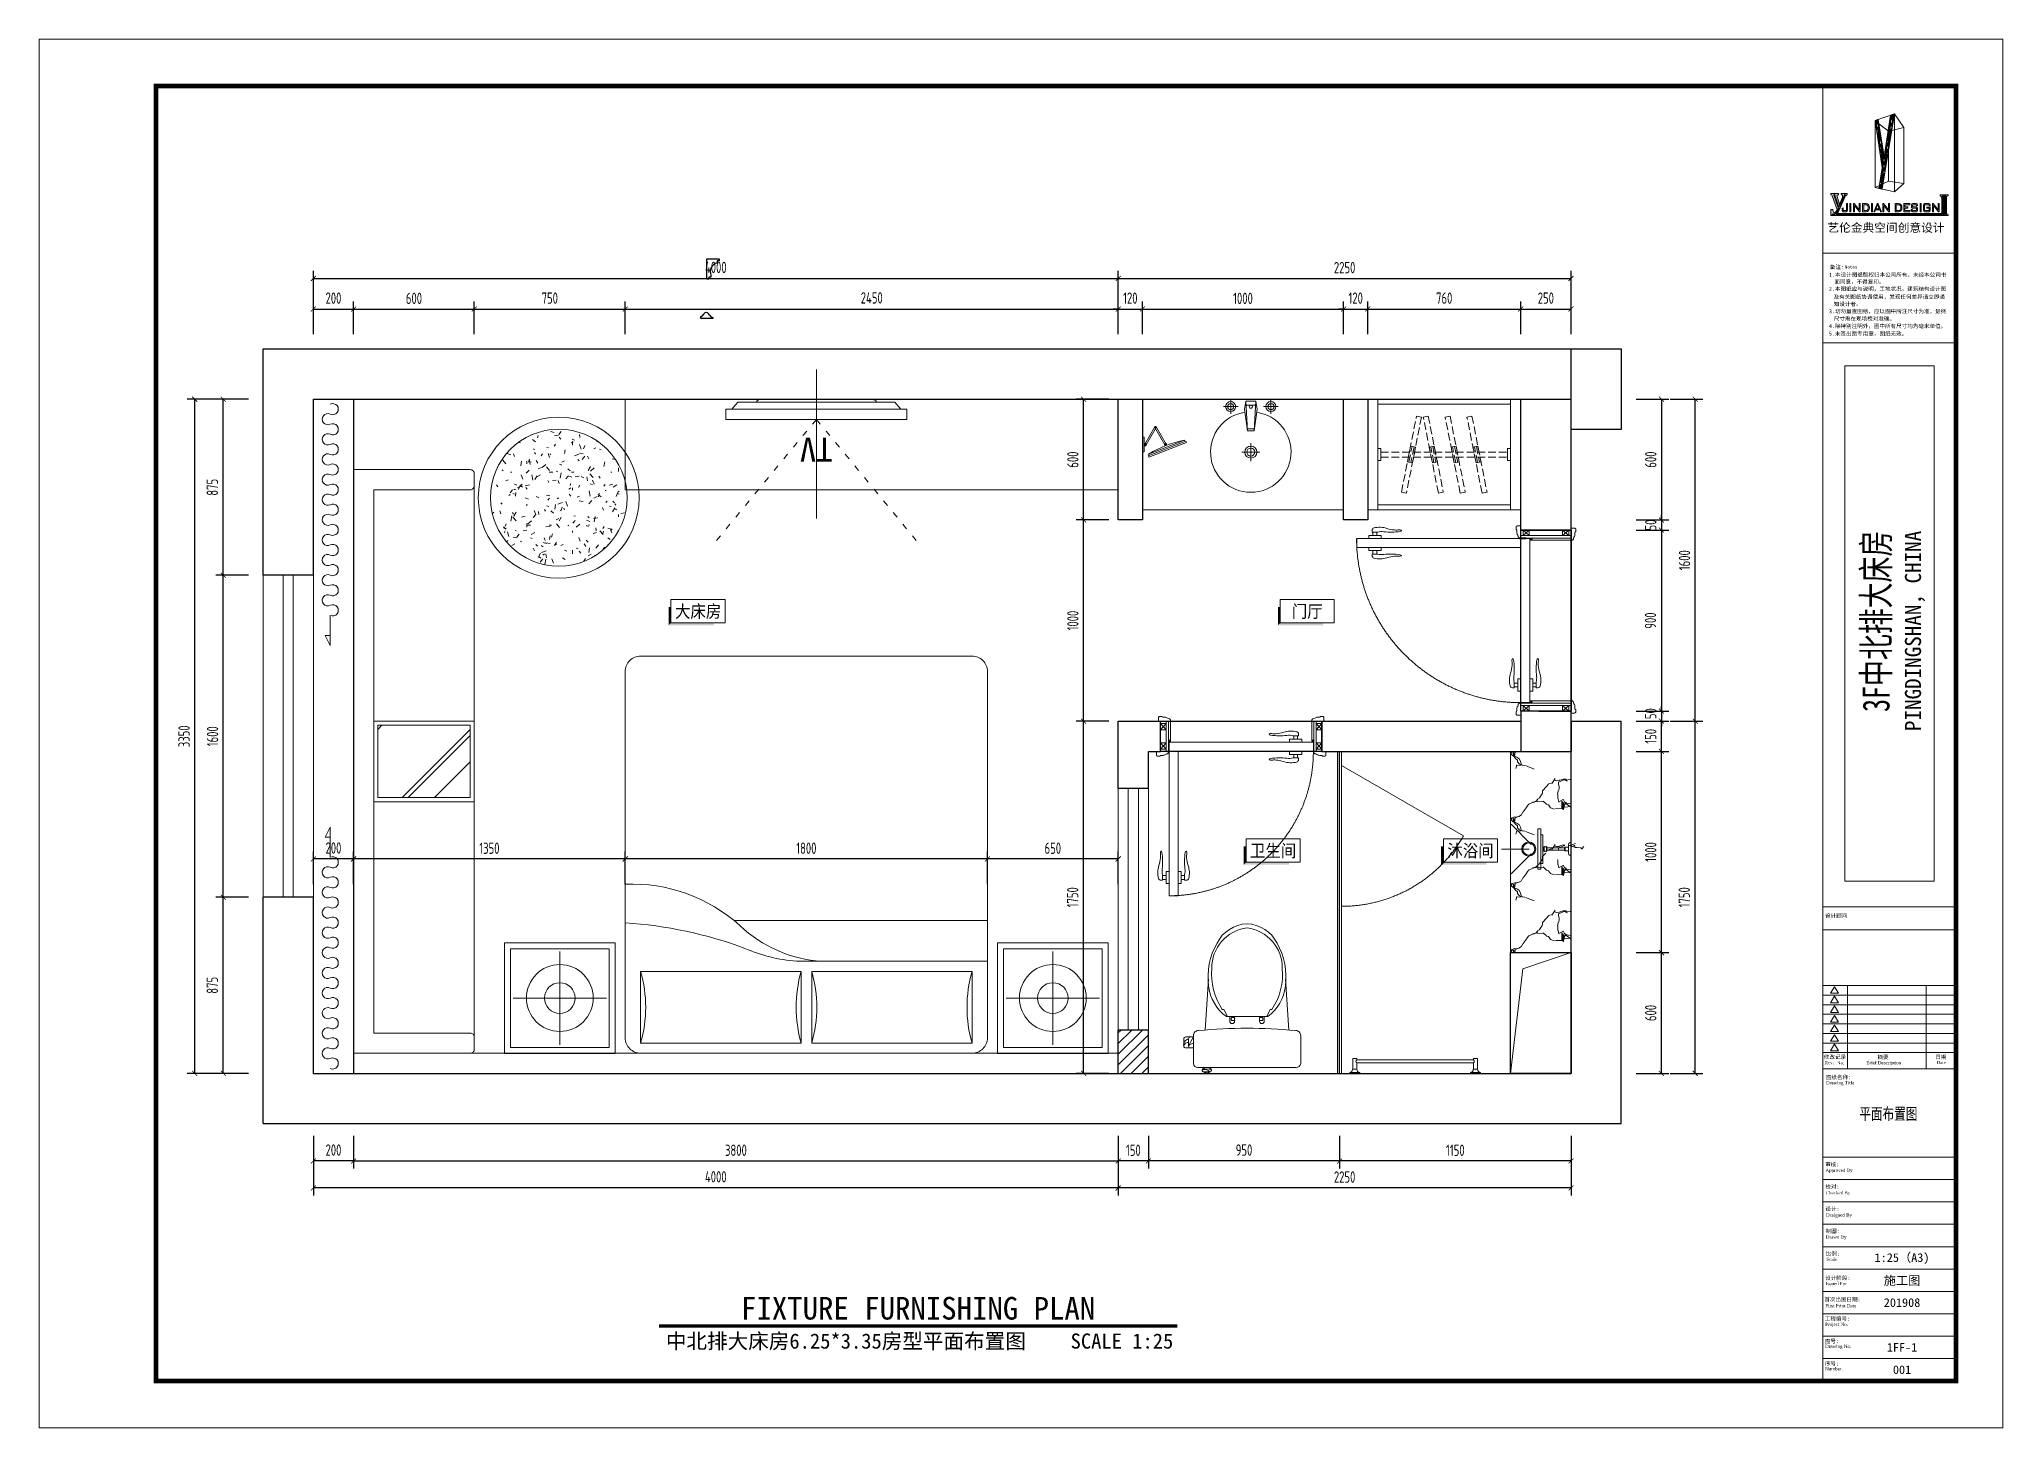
# Model space of a CAD drawing. Header units: millimetres. Extents: x 84706 to 155398, y -6776 to 36429.
# Drawn here: x 84706 to 94463, y 2006 to 8906 of the extents above; entities that cross this region are included whole.
import ezdxf
from ezdxf.enums import TextEntityAlignment as Align

# ---------------------------------------------------------------- set-up
doc = ezdxf.new("R2010")
doc.units = ezdxf.units.MM
for name, pattern in [('ACAD_ISO03W100', [30, 12, -18]), ('DASH', [8.89, 6.35, -2.54]), ('DOTE', [61.468, 50.8, -5.08, 0.508, -5.08]), ('HIDDEN', [9.525, 6.35, -3.175])]:
    doc.linetypes.add(name, pattern=pattern)
doc.layers.get('Defpoints').update_dxf_attribs({"color": 250})
for name, color, linetype, lineweight in [('Drawing【图框、表格】', 150, 'Continuous', 0), ('FC-Doorsill【门槛线】', 8, 'Continuous', 0), ('FC-Hatch【平面填充】', 250, 'Continuous', 0), ('FF-Curtain【平面窗帘】', 32, 'Continuous', 0), ('FF-Door【门】', 51, 'Continuous', 0), ('FF-FIXT【洁具】', 31, 'Continuous', 0), ('FF-MT【门套】', 20, 'Continuous', 0), ('FF-Text【平面文字】', 2, 'Continuous', 0), ('FF-Win【窗】', 132, 'Continuous', 0), ('FF-【活动成品家具】', 51, 'Continuous', 0), ('Fine【细线】', 250, 'Continuous', 0), ('RC-dimensions', 44, 'Continuous', 0)]:
    doc.layers.add(name, color=color, linetype=linetype, lineweight=lineweight)
doc.layers.add('WALL_NEW【新建墙体】', color=4, linetype='Continuous')
doc.layers.add('WALL【墙体】', color=7, linetype='Continuous')
doc.styles.add('ROMANTIC', font='STXIHEI.TTF', dxfattribs={"bigfont": 'gbcbig.shx'})
doc.styles.add('zz', font='times.ttf')
doc.styles.add('宋体', font='', dxfattribs={"width": 0.8})
doc.styles.add('尺寸标注', font='ARCHS.SHX', dxfattribs={"width": 0.8})
doc.styles.add('文字', font='')
doc.styles.add('线上图名', font='simhei.ttf')
doc.styles.add('线下图名', font='simhei.ttf')
doc.styles.add('黑体', font='simhei.ttf', dxfattribs={"width": 0.7})
doc.styles.get('宋体').set_extended_font_data('SimSun')
doc.styles.get('文字').set_extended_font_data('SimSun')
doc.dimstyles.new('海龙1：25', dxfattribs={"dimscale": 25, "dimtxt": 2.25, "dimasz": 1, "dimexe": 1.5, "dimexo": 1, "dimgap": 1, "dimtad": 1, "dimdec": 0, "dimrnd": 5, "dimdsep": 46, "dimtxsty": '尺寸标注', "dimblk": 'ARCHTICK', "dimblk1": 'ARCHTICK', "dimblk2": 'ARCHTICK', "dimcen": 1, "dimclrd": 44, "dimclre": 44, "dimclrt": 2, "dimadec": 0, "dimazin": 0, "dimtfac": 1, "dimtdec": 0, "dimtix": 1, "dimtmove": 2, "dimatfit": 3, "dimldrblk": 'hl_arrow2', "dimfxl": 0, "dimarcsym": 0})

msp = doc.modelspace()

# ---------------------------------------------------------------- blocks, each defined once
blk = doc.blocks.new('hlw_3_1600_250')
for p, q in [((-0.5, 0.078125), (0.5, 0.078125)), ((-0.5, -0.078125), (0.5, -0.078125))]:
    blk.add_line(p, q)
at = {"linetype": 'HIDDEN', "ltscale": 15}
for p, q in [((-0.5, 0.015625), (0.5, 0.015625)), ((-0.5, -0.015625), (0.5, -0.015625))]:
    blk.add_line(p, q, dxfattribs=at)
blk = doc.blocks.new('_ArchTick')
at = {"color": 2, "linetype": 'ByBlock', "const_width": 0.15}
blk.add_lwpolyline([(-0.5, -0.5), (0.5, 0.5)], dxfattribs=at)
blk = doc.blocks.new('*D113')
at = {"layer": 'Defpoints', "color": 0, "transparency": 16777216}
for p in [(92466.9, 4366.7), (92766.9, 4366.7), (92466.9, 3766.7)]:
    blk.add_point(p, dxfattribs=at)
at = {"layer": 'RC-dimensions', "color": 44, "lineweight": -2, "transparency": 16777216}
for p, q in [((92641.9, 4366.7), (92804.4, 4366.7)), ((92766.9, 3766.7), (92766.9, 4366.7)), ((92641.9, 3766.7), (92804.4, 3766.7))]:
    blk.add_line(p, q, dxfattribs=at)
at = {"layer": 'RC-dimensions', "color": 44, "lineweight": -2, "transparency": 16777216, "xscale": 25, "yscale": 25, "zscale": 25}
for p, rotation in [((92766.9, 4366.7), 90), ((92766.9, 3766.7), 270)]:
    blk.add_blockref('_ArchTick', p, dxfattribs=dict(at, rotation=rotation))
at = {"layer": 'RC-dimensions', "color": 2, "transparency": 16777216, "insert": (92713.7, 4066.7), "char_height": 56.25, "attachment_point": 5, "rotation": 90, "style": '尺寸标注'}
blk.add_mtext('600', dxfattribs=at)
blk = doc.blocks.new('hl_arrow2')
at = {"color": 2}
blk.add_line((-0.22, 0), (-1, 0), dxfattribs=at)
blk.add_lwpolyline([(-0.22, 0), (-0.86, -0.69), (-0.65, -0.86), (0, 0), (-0.65, 0.86), (-0.86, 0.69)], close=True, dxfattribs=at)
for points in [[(-0.86, 0.69), (-0.65, 0.86), (-0.22, 0), (0, 0)], [(-0.86, -0.69), (-0.65, -0.86), (-0.22, 0), (0, 0)]]:
    blk.add_solid(points, dxfattribs=at)
blk = doc.blocks.new('*D114')
at = {"layer": 'Defpoints', "color": 0, "transparency": 16777216}
for p in [(92634.6, 5516.7), (92934.6, 5516.7), (92634.6, 3766.7)]:
    blk.add_point(p, dxfattribs=at)
at = {"layer": 'RC-dimensions', "color": 44, "lineweight": -2, "transparency": 16777216}
for p, q in [((92809.6, 5516.7), (92972.1, 5516.7)), ((92934.6, 3766.7), (92934.6, 5516.7)), ((92809.6, 3766.7), (92972.1, 3766.7))]:
    blk.add_line(p, q, dxfattribs=at)
at = {"layer": 'RC-dimensions', "color": 44, "lineweight": -2, "transparency": 16777216, "xscale": 25, "yscale": 25, "zscale": 25}
for p, rotation in [((92934.6, 5516.7), 90), ((92934.6, 3766.7), 270)]:
    blk.add_blockref('_ArchTick', p, dxfattribs=dict(at, rotation=rotation))
at = {"layer": 'RC-dimensions', "color": 2, "transparency": 16777216, "insert": (92880.3, 4641.7), "char_height": 56.25, "attachment_point": 5, "rotation": 90, "style": '尺寸标注'}
blk.add_mtext('1750', dxfattribs=at)
blk = doc.blocks.new('*D115')
at = {"layer": 'Defpoints', "color": 0, "transparency": 16777216}
for p in [(86267.5, 7565), (86067.5, 7265), (86267.5, 7265)]:
    blk.add_point(p, dxfattribs=at)
at = {"layer": 'RC-dimensions', "color": 44, "lineweight": -2, "transparency": 16777216}
for p, q in [((86067.5, 7440), (86067.5, 7602.5)), ((86067.5, 7565), (86267.5, 7565)), ((86267.5, 7440), (86267.5, 7602.5))]:
    blk.add_line(p, q, dxfattribs=at)
at = {"layer": 'RC-dimensions', "color": 44, "lineweight": -2, "transparency": 16777216, "xscale": 25, "yscale": 25, "zscale": 25, "rotation": 180}
blk.add_blockref('_ArchTick', (86067.5, 7565), dxfattribs=at)
at = {"layer": 'RC-dimensions', "color": 44, "lineweight": -2, "transparency": 16777216, "xscale": 25, "yscale": 25, "zscale": 25}
blk.add_blockref('_ArchTick', (86267.5, 7565), dxfattribs=at)
at = {"layer": 'RC-dimensions', "color": 2, "transparency": 16777216, "insert": (86167.5, 7619.3), "char_height": 56.25, "attachment_point": 5, "style": '尺寸标注'}
blk.add_mtext('200', dxfattribs=at)
blk = doc.blocks.new('*D116')
at = {"layer": 'Defpoints', "color": 0, "transparency": 16777216}
for p in [(85619.9, 4641.7), (85919.9, 4641.7), (85919.9, 3766.7)]:
    blk.add_point(p, dxfattribs=at)
at = {"layer": 'RC-dimensions', "color": 44, "lineweight": -2, "transparency": 16777216}
for p, q in [((85744.9, 4641.7), (85582.4, 4641.7)), ((85619.9, 3766.7), (85619.9, 4641.7)), ((85744.9, 3766.7), (85582.4, 3766.7))]:
    blk.add_line(p, q, dxfattribs=at)
at = {"layer": 'RC-dimensions', "color": 44, "lineweight": -2, "transparency": 16777216, "xscale": 25, "yscale": 25, "zscale": 25}
for p, rotation in [((85619.9, 4641.7), 90), ((85619.9, 3766.7), 270)]:
    blk.add_blockref('_ArchTick', p, dxfattribs=dict(at, rotation=rotation))
at = {"layer": 'RC-dimensions', "color": 2, "transparency": 16777216, "insert": (85565.6, 4204.2), "char_height": 56.25, "attachment_point": 5, "rotation": 90, "style": '尺寸标注'}
blk.add_mtext('875', dxfattribs=at)
blk = doc.blocks.new('*D117')
at = {"layer": 'Defpoints', "color": 0, "transparency": 16777216}
for p in [(85619.9, 7116.7), (85919.9, 7116.7), (85919.9, 6241.7)]:
    blk.add_point(p, dxfattribs=at)
at = {"layer": 'RC-dimensions', "color": 44, "lineweight": -2, "transparency": 16777216}
for p, q in [((85744.9, 7116.7), (85582.4, 7116.7)), ((85619.9, 6241.7), (85619.9, 7116.7)), ((85744.9, 6241.7), (85582.4, 6241.7))]:
    blk.add_line(p, q, dxfattribs=at)
at = {"layer": 'RC-dimensions', "color": 44, "lineweight": -2, "transparency": 16777216, "xscale": 25, "yscale": 25, "zscale": 25}
for p, rotation in [((85619.9, 7116.7), 90), ((85619.9, 6241.7), 270)]:
    blk.add_blockref('_ArchTick', p, dxfattribs=dict(at, rotation=rotation))
at = {"layer": 'RC-dimensions', "color": 2, "transparency": 16777216, "insert": (85565.6, 6679.2), "char_height": 56.25, "attachment_point": 5, "rotation": 90, "style": '尺寸标注'}
blk.add_mtext('875', dxfattribs=at)
blk = doc.blocks.new('*D118')
at = {"layer": 'Defpoints', "color": 0, "transparency": 16777216}
for p in [(85619.9, 6241.7), (85919.9, 6241.7), (85919.9, 4641.7)]:
    blk.add_point(p, dxfattribs=at)
at = {"layer": 'RC-dimensions', "color": 44, "lineweight": -2, "transparency": 16777216}
for p, q in [((85744.9, 6241.7), (85582.4, 6241.7)), ((85619.9, 4641.7), (85619.9, 6241.7)), ((85744.9, 4641.7), (85582.4, 4641.7))]:
    blk.add_line(p, q, dxfattribs=at)
at = {"layer": 'RC-dimensions', "color": 44, "lineweight": -2, "transparency": 16777216, "xscale": 25, "yscale": 25, "zscale": 25}
for p, rotation in [((85619.9, 6241.7), 90), ((85619.9, 4641.7), 270)]:
    blk.add_blockref('_ArchTick', p, dxfattribs=dict(at, rotation=rotation))
at = {"layer": 'RC-dimensions', "color": 2, "transparency": 16777216, "insert": (85566.7, 5441.7), "char_height": 56.25, "attachment_point": 5, "rotation": 90, "style": '尺寸标注'}
blk.add_mtext('1600', dxfattribs=at)
blk = doc.blocks.new('马桶平面15')
at = {"color": 251}
for p, q in [((-164.1, 735.1), (-187.7, 735.1)), ((-182.4, 735.2), (-182.4, 743.3)), ((-175.9, 735.1), (-175.9, 743.3)), ((-168.6, 743.3), (-168.6, 735.1))]:
    blk.add_line(p, q, dxfattribs=at)
for points in [[(24.1, 519.2, -0.023855), (-216.9, 530.8, -0.42765), (-242.5, 555.3), (-242.5, 695.1, -0.382307), (-220.4, 714.9), (24.1, 714.9), (268.6, 714.9, -0.382307), (290.7, 695.1), (290.7, 555.3, -0.42765), (265.1, 530.8, -0.023855)], [(24.1, 0, -0.272339), (-125.1, 96, -0.163159), (-166.6, 310.4, -0.20934), (-78.5, 461.5), (24.1, 461.5), (126.7, 461.5, -0.20934), (214.8, 310.4, -0.163159), (173.3, 96, -0.272339)]]:
    blk.add_lwpolyline(points, format="xyb", close=True)
for points in [[(-171.3, 714.9, 0.288575), (-152.8, 725.1, 0.464141), (-158.6, 735.1), (-164.1, 735.1), (-164.1, 743.3), (-187.7, 743.3), (-187.7, 743.3), (-187.7, 735.1), (-193.2, 735.1, 0.464141), (-199, 725.1, 0.288575), (-180.5, 714.9)], [(-61.5, 462.9), (-61.5, 484.4, -1), (-38, 484.4), (-38, 480.5)], [(109.7, 462.9), (109.7, 484.4, 1), (86.2, 484.4), (86.2, 480.5)], [(26.7, 460.2), (121.9, 460.2), (138.7, 426.6), (147.1, 426.6, -0.17108), (199.3, 221.2, -0.383832), (24.1, 20.6, -0.383832), (-151.1, 221.2, -0.17108), (-98.9, 426.6), (-90.5, 426.6), (-73.7, 460.2), (121.9, 460.2)]]:
    blk.add_lwpolyline(points, format="xyb", dxfattribs=at)
for points in [[(-242.5, 617.1), (-242.5, 562.2), (-279.9, 562.2, -0.414214), (-289.9, 572.2), (-289.9, 607.1, -0.414214), (-279.9, 617.1)], [(-242.5, 617.1), (-242.5, 562.2), (-256.2, 562.2, -0.414214), (-266.2, 572.2), (-266.2, 607.1, -0.414214), (-256.2, 617.1)], [(-54.5, 475.5), (-54.5, 470.3, 0.414214), (-49.5, 465.3), (-38.7, 465.3, 0.58538), (-38.5, 470.3), (-38.5, 475.5, 0.58538), (-38.7, 480.5), (-49.5, 480.5, 0.414214)], [(102.7, 475.5), (102.7, 470.3, -0.414214), (97.7, 465.3), (86.9, 465.3, -0.58538), (86.7, 470.3), (86.7, 475.5, -0.58538), (86.9, 480.5), (97.7, 480.5, -0.414214)]]:
    blk.add_lwpolyline(points, format="xyb", close=True, dxfattribs=at)
for points in [[(-184.4, 527.9), (-167.1, 275.7)], [(232.6, 527.9), (215.3, 275.7)]]:
    blk.add_lwpolyline(points)
for centre, radius, start, end in [((-185.1, 755.7), 31.4, 242.88179, 319.14204), ((-173.5, 774.1), 53.1, 240.79773, 292.8926), ((-262.7, 600.1), 28.1, 165.59157, 262.76034), ((-267.7, 612.3), 22.8, 193.4235, 273.84122), ((-231.7, 638.1), 46.4, 221.91484, 256.44129), ((180.7, 814.1), 492.5, 204.86427, 210.76499)]:
    blk.add_arc(centre, radius, start, end, dxfattribs=at)
blk = doc.blocks.new('花洒平面')
at = {"color": 8}
for p, q in [((-23.2, 198.2), (-122.7, 297.6)), ((0, 207.8), (0, 345.7)), ((23.2, 198.2), (122.7, 297.6)), ((100, 150), (-100, 150)), ((11, 121.4), (-11, 121.4)), ((10, 139.4), (-10, 139.4)), ((9.5, 133.4), (-9.5, 133.4)), ((7.6, 138.4), (-7.5, 138.4)), ((6, 119.4), (-6, 119.4)), ((-8.5, 12), (8.5, 12)), ((-6.5, 32), (6.5, 32))]:
    blk.add_line(p, q, dxfattribs=at)
blk.add_lwpolyline([(11, 131.4, 0.992115), (11, 133.4), (9.5, 133.4, 0.130917), (7.6, 138.4), (9.5, 138.4, 0.413995), (10, 139.4), (71.3, 139.4), (71.3, 150), (100, 150), (100, 165), (-100, 165), (-100, 150), (-71.3, 150), (-71.3, 139.4), (-10, 139.4, 0.413995), (-9.5, 138.4), (-7.5, 138.4, 0.130917), (-9.5, 133.4), (-11, 133.4, 0.992115), (-11, 131.4, 0.003958), (-11, 131.4, 0.080962), (-11, 121.4, 1), (-11, 119.4), (-6, 119.4), (-6, 32), (-6.5, 32, 0.414214), (-8.5, 30), (-8.5, 12), (-21, 12, 0.261972), (-31, 7), (-31, 0), (31, 0), (31, 7, 0.261972), (21, 12), (8.5, 12), (8.5, 30, 0.414214), (6.5, 32), (6, 32), (6, 119.4), (11, 119.4, 1), (11, 121.4, 0.080962), (11, 131.4)], format="xyb")
blk.add_lwpolyline([(8.5, 30, -0.375464), (2.6, 29, 0.238002), (-2.6, 29, -0.375464), (-8.5, 30)], format="xyb", dxfattribs=at)
for radius in [35, 30]:
    blk.add_circle((0, 210), radius, dxfattribs=at)
blk = doc.blocks.new('DOORBLK101')
blk.add_line((-0.5, 0), (0, 0.866))
at = {"color": 8, "linetype": 'HIDDEN', "ltscale": 10}
blk.add_arc((-0.5, 0), 1, 0, 60, dxfattribs=at)
blk = doc.blocks.new('*D119')
at = {"layer": 'Defpoints', "color": 0, "transparency": 16777216}
for p in [(92466.9, 5516.7), (92766.9, 5516.7), (92466.9, 5366.7)]:
    blk.add_point(p, dxfattribs=at)
at = {"layer": 'RC-dimensions', "color": 44, "lineweight": -2, "transparency": 16777216}
for p, q in [((92641.9, 5516.7), (92804.4, 5516.7)), ((92766.9, 5366.7), (92766.9, 5516.7)), ((92641.9, 5366.7), (92804.4, 5366.7))]:
    blk.add_line(p, q, dxfattribs=at)
at = {"layer": 'RC-dimensions', "color": 44, "lineweight": -2, "transparency": 16777216, "xscale": 25, "yscale": 25, "zscale": 25}
for p, rotation in [((92766.9, 5516.7), 90), ((92766.9, 5366.7), 270)]:
    blk.add_blockref('_ArchTick', p, dxfattribs=dict(at, rotation=rotation))
at = {"layer": 'RC-dimensions', "color": 2, "transparency": 16777216, "insert": (92713.7, 5441.7), "char_height": 56.25, "attachment_point": 5, "rotation": 90, "style": '尺寸标注'}
blk.add_mtext('150', dxfattribs=at)
blk = doc.blocks.new('*D120')
at = {"layer": 'Defpoints', "color": 0, "transparency": 16777216}
for p in [(92466.9, 5366.7), (92766.9, 5366.7), (92466.9, 4366.7)]:
    blk.add_point(p, dxfattribs=at)
at = {"layer": 'RC-dimensions', "color": 44, "lineweight": -2, "transparency": 16777216}
for p, q in [((92641.9, 5366.7), (92804.4, 5366.7)), ((92766.9, 4366.7), (92766.9, 5366.7)), ((92641.9, 4366.7), (92804.4, 4366.7))]:
    blk.add_line(p, q, dxfattribs=at)
at = {"layer": 'RC-dimensions', "color": 44, "lineweight": -2, "transparency": 16777216, "xscale": 25, "yscale": 25, "zscale": 25}
for p, rotation in [((92766.9, 5366.7), 90), ((92766.9, 4366.7), 270)]:
    blk.add_blockref('_ArchTick', p, dxfattribs=dict(at, rotation=rotation))
at = {"layer": 'RC-dimensions', "color": 2, "transparency": 16777216, "insert": (92713.7, 4866.7), "char_height": 56.25, "attachment_point": 5, "rotation": 90, "style": '尺寸标注'}
blk.add_mtext('1000', dxfattribs=at)
blk = doc.blocks.new('*D121')
at = {"layer": 'Defpoints', "color": 0, "transparency": 16777216}
for p in [(92466.9, 7116.7), (92466.9, 6516.7), (92766.9, 6516.7)]:
    blk.add_point(p, dxfattribs=at)
at = {"layer": 'RC-dimensions', "color": 44, "lineweight": -2, "transparency": 16777216}
for p, q in [((92641.9, 7116.7), (92804.4, 7116.7)), ((92766.9, 7116.7), (92766.9, 6516.7)), ((92641.9, 6516.7), (92804.4, 6516.7))]:
    blk.add_line(p, q, dxfattribs=at)
at = {"layer": 'RC-dimensions', "color": 44, "lineweight": -2, "transparency": 16777216, "xscale": 25, "yscale": 25, "zscale": 25}
for p, rotation in [((92766.9, 7116.7), 90), ((92766.9, 6516.7), 270)]:
    blk.add_blockref('_ArchTick', p, dxfattribs=dict(at, rotation=rotation))
at = {"layer": 'RC-dimensions', "color": 2, "transparency": 16777216, "insert": (92713.7, 6816.7), "char_height": 56.25, "attachment_point": 5, "rotation": 90, "style": '尺寸标注'}
blk.add_mtext('600', dxfattribs=at)
blk = doc.blocks.new('洗手台40')
at = {"color": 8}
for p, q in [((231.3, 300), (158.3, 300)), ((194.8, 336.5), (194.8, 263.5)), ((13.8, 200), (-76.3, 200)), ((-31.3, 245.1), (-31.3, 154.9)), ((182.2, 231.4), (74.6, 216.7)), ((221.1, 225), (74.6, 216.7)), ((74.6, 216.7), (74.6, 200)), ((74.6, 183.3), (74.6, 200)), ((84.7, 217.2), (84.7, 200)), ((84.7, 182.8), (84.7, 200)), ((221.1, 225), (182.2, 231.4)), ((201.4, 223.9), (201.4, 200)), ((201.4, 176.1), (201.4, 200)), ((221.1, 225), (221.1, 200)), ((221.1, 175), (221.1, 200)), ((221.1, 175), (74.6, 183.3)), ((182.2, 168.6), (74.6, 183.3)), ((231.3, 100), (158.3, 100)), ((221.1, 175), (182.2, 168.6)), ((194.8, 136.5), (194.8, 63.5))]:
    blk.add_line(p, q, dxfattribs=at)
for centre, radius in [((194.8, 300), 25), ((194.8, 300), 15), ((-31.3, 200), 30), ((-31.3, 200), 20), ((194.8, 100), 25), ((194.8, 100), 15)]:
    blk.add_circle(centre, radius, dxfattribs=at)
blk.add_arc((-31.3, 200), 200, 8.42379, 351.57621)
for centre, start, end in [((194, 201.2), 350.52523, 189.47477), ((194, 198.8), 170.52523, 9.47477)]:
    blk.add_arc(centre, 7.19, start, end, dxfattribs=at)
blk = doc.blocks.new('*U19')
at = {"color": 150}
blk.add_lwpolyline([(-5.38, -2.34), (5.38, -2.34), (5.38, 2.33), (-5.38, 2.33), (-5.38, -2.34)], dxfattribs=at)
at = {"color": 150, "ltscale": 4}
for points in [[(-5.38, 0.83), (-5.83, 0.83), (-5.38, -2.34), (-5.83, -2.79)], [(3.13, -2.34), (3.13, -2.79), (-5.38, -2.34), (-5.83, -2.79)]]:
    blk.add_solid(points, dxfattribs=at)
at = {"color": 2, "ltscale": 4, "style": '文字', "width": 0.9, "flags": 8}
blk.add_attdef('功能区文字', text='', height=2.5, dxfattribs=at).set_placement((0.01, -0.03), align=Align.MIDDLE_CENTER)
blk = doc.blocks.new('*D122')
at = {"layer": 'Defpoints', "color": 0, "transparency": 16777216}
for p in [(92466.9, 6466.7), (92466.9, 5566.7), (92766.9, 5566.7)]:
    blk.add_point(p, dxfattribs=at)
at = {"layer": 'RC-dimensions', "color": 44, "lineweight": -2, "transparency": 16777216}
for p, q in [((92641.9, 6466.7), (92804.4, 6466.7)), ((92766.9, 6466.7), (92766.9, 5566.7)), ((92641.9, 5566.7), (92804.4, 5566.7))]:
    blk.add_line(p, q, dxfattribs=at)
at = {"layer": 'RC-dimensions', "color": 44, "lineweight": -2, "transparency": 16777216, "xscale": 25, "yscale": 25, "zscale": 25}
for p, rotation in [((92766.9, 6466.7), 90), ((92766.9, 5566.7), 270)]:
    blk.add_blockref('_ArchTick', p, dxfattribs=dict(at, rotation=rotation))
at = {"layer": 'RC-dimensions', "color": 2, "transparency": 16777216, "insert": (92712.6, 6016.7), "char_height": 56.25, "attachment_point": 5, "rotation": 90, "style": '尺寸标注'}
blk.add_mtext('900', dxfattribs=at)
blk = doc.blocks.new('*D123')
at = {"layer": 'Defpoints', "color": 0, "transparency": 16777216}
for p in [(92466.9, 5566.7), (92466.9, 5516.7), (92766.9, 5516.7)]:
    blk.add_point(p, dxfattribs=at)
at = {"layer": 'RC-dimensions', "color": 44, "lineweight": -2, "transparency": 16777216}
for p, q in [((92641.9, 5566.7), (92804.4, 5566.7)), ((92766.9, 5566.7), (92766.9, 5591.7)), ((92766.9, 5566.7), (92766.9, 5516.7)), ((92641.9, 5516.7), (92804.4, 5516.7)), ((92766.9, 5516.7), (92766.9, 5491.7))]:
    blk.add_line(p, q, dxfattribs=at)
at = {"layer": 'RC-dimensions', "color": 44, "lineweight": -2, "transparency": 16777216, "xscale": 25, "yscale": 25, "zscale": 25}
for p, rotation in [((92766.9, 5566.7), 270), ((92766.9, 5516.7), 90)]:
    blk.add_blockref('_ArchTick', p, dxfattribs=dict(at, rotation=rotation))
at = {"layer": 'RC-dimensions', "color": 2, "transparency": 16777216, "insert": (92713.7, 5554.2), "char_height": 56.25, "attachment_point": 5, "rotation": 90, "style": '尺寸标注'}
blk.add_mtext('50', dxfattribs=at)
blk = doc.blocks.new('*D124')
at = {"layer": 'Defpoints', "color": 0, "transparency": 16777216}
for p in [(92466.9, 6516.7), (92466.9, 6466.7), (92766.9, 6466.7)]:
    blk.add_point(p, dxfattribs=at)
at = {"layer": 'RC-dimensions', "color": 44, "lineweight": -2, "transparency": 16777216}
for p, q in [((92766.9, 6516.7), (92766.9, 6541.7)), ((92641.9, 6516.7), (92804.4, 6516.7)), ((92641.9, 6466.7), (92804.4, 6466.7)), ((92766.9, 6516.7), (92766.9, 6466.7)), ((92766.9, 6466.7), (92766.9, 6441.7))]:
    blk.add_line(p, q, dxfattribs=at)
at = {"layer": 'RC-dimensions', "color": 44, "lineweight": -2, "transparency": 16777216, "xscale": 25, "yscale": 25, "zscale": 25}
for p, rotation in [((92766.9, 6516.7), 270), ((92766.9, 6466.7), 90)]:
    blk.add_blockref('_ArchTick', p, dxfattribs=dict(at, rotation=rotation))
at = {"layer": 'RC-dimensions', "color": 2, "transparency": 16777216, "insert": (92713.7, 6491.7), "char_height": 56.25, "attachment_point": 5, "rotation": 90, "style": '尺寸标注'}
blk.add_mtext('50', dxfattribs=at)
blk = doc.blocks.new('*D125')
at = {"layer": 'Defpoints', "color": 0, "transparency": 16777216}
for p in [(86067.5, 4832.3), (86067.5, 4532.3), (86267.5, 4532.3)]:
    blk.add_point(p, dxfattribs=at)
at = {"layer": 'RC-dimensions', "color": 44, "lineweight": -2, "transparency": 16777216}
for p, q in [((86067.5, 4707.3), (86067.5, 4869.8)), ((86267.5, 4832.3), (86067.5, 4832.3)), ((86267.5, 4707.3), (86267.5, 4869.8))]:
    blk.add_line(p, q, dxfattribs=at)
at = {"layer": 'RC-dimensions', "color": 44, "lineweight": -2, "transparency": 16777216, "xscale": 25, "yscale": 25, "zscale": 25, "rotation": 180}
blk.add_blockref('_ArchTick', (86067.5, 4832.3), dxfattribs=at)
at = {"layer": 'RC-dimensions', "color": 44, "lineweight": -2, "transparency": 16777216, "xscale": 25, "yscale": 25, "zscale": 25}
blk.add_blockref('_ArchTick', (86267.5, 4832.3), dxfattribs=at)
at = {"layer": 'RC-dimensions', "color": 2, "transparency": 16777216, "insert": (86167.5, 4886.6), "char_height": 56.25, "attachment_point": 5, "style": '尺寸标注'}
blk.add_mtext('200', dxfattribs=at)
blk = doc.blocks.new('海龙工具_毛巾架平面')
at = {"linetype": 'ByBlock', "lineweight": 0}
for p, q in [((-323.6, 0.4), (-323.6, 4.4)), ((-275.6, 0.4), (-275.6, 4.4)), ((276.4, 0.4), (276.4, 4.4)), ((324.4, 0.4), (324.4, 4.4))]:
    blk.add_line(p, q, dxfattribs=at)
for points in [[(-324.6, 4.4, 0.406293), (-310.6, 20.4), (-288.6, 20.4, 0.411692), (-274.6, 4.4)], [(275.4, 4.4, 0.406293), (289.4, 20.4), (311.4, 20.4, 0.411692), (325.4, 4.4)]]:
    blk.add_lwpolyline(points, format="xyb", dxfattribs=at)
for points in [[(-274.6, 0.4), (-274.6, 4.4), (-324.6, 4.4), (-324.6, 0.4)], [(325.4, 0.4), (325.4, 4.4), (275.4, 4.4), (275.4, 0.4)]]:
    blk.add_lwpolyline(points, close=True, dxfattribs=at)
for points in [[(-289.6, 66.9), (-289.6, 74.4), (-309.6, 74.4), (-309.6, 20.4)], [(290.4, 66.9), (-289.6, 66.9)], [(-289.6, 20.2), (-289.6, 51.9)], [(-289.6, 51.9), (290.4, 51.9)], [(310.4, 20.2), (310.4, 74.4), (290.4, 74.4), (290.4, 66.9)], [(290.4, 51.9), (290.4, 20.4)]]:
    blk.add_lwpolyline(points)
at = {"color": 250}
for centre, start, end in [((-284.3, 59.4), 125.00147, 234.99853), ((285.2, 59.4), 305.00147, 54.99853)]:
    blk.add_arc(centre, 9.16, start, end, dxfattribs=at)
blk = doc.blocks.new('卫_毛巾架')
blk.add_blockref('海龙工具_毛巾架平面', (0, -0.4))
blk = doc.blocks.new('刮须镜平面')
at = {"color": 0, "ltscale": 0.4}
for p, q in [((-218.4, 9.3), (-215.7, 16.4)), ((-32.2, -63), (-218.4, 9.3)), ((-215.7, 16.4), (-29.4, -55.8)), ((-212.1, 15), (-209.3, 22.2)), ((-209.3, 22.2), (-30.2, -47.3)), ((-122.3, -3.3), (-120.3, 2.1)), ((-118.2, 1.9), (-68.3, 88.4)), ((-61.6, 84.6), (-111.6, -1.9)), ((-68.3, 84.6), (-18.3, -1.9)), ((-11.7, 1.9), (-61.6, 88.4)), ((-9.2, 5.8), (-15, 5.8)), ((-9.2, 36.5), (0, 36.5)), ((-9.2, -36.5), (-9.2, 36.5)), ((0, 36.5), (0, -36.5)), ((-111.6, -7.5), (-109.5, -2.1)), ((-33, -54.4), (-30.2, -47.3)), ((-29.4, -55.8), (-32.2, -63)), ((-9.2, -5.8), (-15, -5.8)), ((0, -36.5), (-9.2, -36.5))]:
    blk.add_line(p, q, dxfattribs=at)
for centre in [(-114.9, 0), (-64.9, 86.5), (-15, 0)]:
    blk.add_circle(centre, 3.07, dxfattribs=at)
for centre, radius, start, end in [((-335.4, -568.2), 603.7, 59.63728, 77.94717), ((-114.9, 0), 5.76, 338.79222, 158.79222), ((-114.9, 0), 3.84, 149.99999, 329.99999), ((-64.9, 86.5), 3.84, 29.99999, 209.99999), ((-64.9, 86.5), 3.84, 329.99999, 149.99999), ((-15, 0), 5.76, 89.99999, 269.99999), ((-15, 0), 3.84, 209.99999, 29.99999)]:
    blk.add_arc(centre, radius, start, end, dxfattribs=at)
blk = doc.blocks.new('*D126')
at = {"layer": 'Defpoints', "color": 0, "transparency": 16777216}
for p in [(89417.5, 4832.3), (89417.5, 4532.3), (90067.5, 4532.3)]:
    blk.add_point(p, dxfattribs=at)
at = {"layer": 'RC-dimensions', "color": 44, "lineweight": -2, "transparency": 16777216}
for p, q in [((89417.5, 4707.3), (89417.5, 4869.8)), ((90067.5, 4832.3), (89417.5, 4832.3)), ((90067.5, 4707.3), (90067.5, 4869.8))]:
    blk.add_line(p, q, dxfattribs=at)
at = {"layer": 'RC-dimensions', "color": 44, "lineweight": -2, "transparency": 16777216, "xscale": 25, "yscale": 25, "zscale": 25, "rotation": 180}
blk.add_blockref('_ArchTick', (89417.5, 4832.3), dxfattribs=at)
at = {"layer": 'RC-dimensions', "color": 44, "lineweight": -2, "transparency": 16777216, "xscale": 25, "yscale": 25, "zscale": 25}
blk.add_blockref('_ArchTick', (90067.5, 4832.3), dxfattribs=at)
at = {"layer": 'RC-dimensions', "color": 2, "transparency": 16777216, "insert": (89742.5, 4885.5), "char_height": 56.25, "attachment_point": 5, "style": '尺寸标注'}
blk.add_mtext('650', dxfattribs=at)
blk = doc.blocks.new('*D127')
at = {"layer": 'Defpoints', "color": 0, "transparency": 16777216}
for p in [(92634.6, 7116.7), (92934.6, 7116.7), (92634.6, 5516.7)]:
    blk.add_point(p, dxfattribs=at)
at = {"layer": 'RC-dimensions', "color": 44, "lineweight": -2, "transparency": 16777216}
for p, q in [((92809.6, 7116.7), (92972.1, 7116.7)), ((92934.6, 5516.7), (92934.6, 7116.7)), ((92809.6, 5516.7), (92972.1, 5516.7))]:
    blk.add_line(p, q, dxfattribs=at)
at = {"layer": 'RC-dimensions', "color": 44, "lineweight": -2, "transparency": 16777216, "xscale": 25, "yscale": 25, "zscale": 25}
for p, rotation in [((92934.6, 7116.7), 90), ((92934.6, 5516.7), 270)]:
    blk.add_blockref('_ArchTick', p, dxfattribs=dict(at, rotation=rotation))
at = {"layer": 'RC-dimensions', "color": 2, "transparency": 16777216, "insert": (92881.5, 6316.7), "char_height": 56.25, "attachment_point": 5, "rotation": 90, "style": '尺寸标注'}
blk.add_mtext('1600', dxfattribs=at)
blk = doc.blocks.new('*D128')
at = {"layer": 'Defpoints', "color": 0, "transparency": 16777216}
for p in [(86067.5, 3631.3), (86267.5, 3631.3), (86067.5, 3331.3)]:
    blk.add_point(p, dxfattribs=at)
at = {"layer": 'RC-dimensions', "color": 44, "lineweight": -2, "transparency": 16777216}
for p, q in [((86067.5, 3456.3), (86067.5, 3293.8)), ((86267.5, 3456.3), (86267.5, 3293.8)), ((86267.5, 3331.3), (86067.5, 3331.3))]:
    blk.add_line(p, q, dxfattribs=at)
at = {"layer": 'RC-dimensions', "color": 44, "lineweight": -2, "transparency": 16777216, "xscale": 25, "yscale": 25, "zscale": 25, "rotation": 180}
blk.add_blockref('_ArchTick', (86067.5, 3331.3), dxfattribs=at)
at = {"layer": 'RC-dimensions', "color": 44, "lineweight": -2, "transparency": 16777216, "xscale": 25, "yscale": 25, "zscale": 25}
blk.add_blockref('_ArchTick', (86267.5, 3331.3), dxfattribs=at)
at = {"layer": 'RC-dimensions', "color": 2, "transparency": 16777216, "insert": (86167.5, 3385.6), "char_height": 56.25, "attachment_point": 5, "style": '尺寸标注'}
blk.add_mtext('200', dxfattribs=at)
blk = doc.blocks.new('*D129')
at = {"layer": 'Defpoints', "color": 0, "transparency": 16777216}
for p in [(86267.5, 3631.3), (90067.5, 3631.3), (90067.5, 3331.3)]:
    blk.add_point(p, dxfattribs=at)
at = {"layer": 'RC-dimensions', "color": 44, "lineweight": -2, "transparency": 16777216}
for p, q in [((86267.5, 3456.3), (86267.5, 3293.8)), ((90067.5, 3456.3), (90067.5, 3293.8)), ((86267.5, 3331.3), (90067.5, 3331.3))]:
    blk.add_line(p, q, dxfattribs=at)
at = {"layer": 'RC-dimensions', "color": 44, "lineweight": -2, "transparency": 16777216, "xscale": 25, "yscale": 25, "zscale": 25, "rotation": 180}
blk.add_blockref('_ArchTick', (86267.5, 3331.3), dxfattribs=at)
at = {"layer": 'RC-dimensions', "color": 44, "lineweight": -2, "transparency": 16777216, "xscale": 25, "yscale": 25, "zscale": 25}
blk.add_blockref('_ArchTick', (90067.5, 3331.3), dxfattribs=at)
at = {"layer": 'RC-dimensions', "color": 2, "transparency": 16777216, "insert": (88167.5, 3384.5), "char_height": 56.25, "attachment_point": 5, "style": '尺寸标注'}
blk.add_mtext('3800', dxfattribs=at)
blk = doc.blocks.new('*D130')
at = {"layer": 'Defpoints', "color": 0, "transparency": 16777216}
for p in [(90067.5, 3631.3), (90217.5, 3631.3), (90067.5, 3331.3)]:
    blk.add_point(p, dxfattribs=at)
at = {"layer": 'RC-dimensions', "color": 44, "lineweight": -2, "transparency": 16777216}
for p, q in [((90067.5, 3456.3), (90067.5, 3293.8)), ((90217.5, 3456.3), (90217.5, 3293.8)), ((90217.5, 3331.3), (90067.5, 3331.3))]:
    blk.add_line(p, q, dxfattribs=at)
at = {"layer": 'RC-dimensions', "color": 44, "lineweight": -2, "transparency": 16777216, "xscale": 25, "yscale": 25, "zscale": 25, "rotation": 180}
blk.add_blockref('_ArchTick', (90067.5, 3331.3), dxfattribs=at)
at = {"layer": 'RC-dimensions', "color": 44, "lineweight": -2, "transparency": 16777216, "xscale": 25, "yscale": 25, "zscale": 25}
blk.add_blockref('_ArchTick', (90217.5, 3331.3), dxfattribs=at)
at = {"layer": 'RC-dimensions', "color": 2, "transparency": 16777216, "insert": (90142.5, 3384.5), "char_height": 56.25, "attachment_point": 5, "style": '尺寸标注'}
blk.add_mtext('150', dxfattribs=at)
blk = doc.blocks.new('*D131')
at = {"layer": 'Defpoints', "color": 0, "transparency": 16777216}
for p in [(90217.5, 3631.3), (91167.5, 3631.3), (90217.5, 3331.3)]:
    blk.add_point(p, dxfattribs=at)
at = {"layer": 'RC-dimensions', "color": 44, "lineweight": -2, "transparency": 16777216}
for p, q in [((90217.5, 3456.3), (90217.5, 3293.8)), ((91167.5, 3456.3), (91167.5, 3293.8)), ((91167.5, 3331.3), (90217.5, 3331.3))]:
    blk.add_line(p, q, dxfattribs=at)
at = {"layer": 'RC-dimensions', "color": 44, "lineweight": -2, "transparency": 16777216, "xscale": 25, "yscale": 25, "zscale": 25, "rotation": 180}
blk.add_blockref('_ArchTick', (90217.5, 3331.3), dxfattribs=at)
at = {"layer": 'RC-dimensions', "color": 44, "lineweight": -2, "transparency": 16777216, "xscale": 25, "yscale": 25, "zscale": 25}
blk.add_blockref('_ArchTick', (91167.5, 3331.3), dxfattribs=at)
at = {"layer": 'RC-dimensions', "color": 2, "transparency": 16777216, "insert": (90692.5, 3385.6), "char_height": 56.25, "attachment_point": 5, "style": '尺寸标注'}
blk.add_mtext('950', dxfattribs=at)
blk = doc.blocks.new('*D132')
at = {"layer": 'Defpoints', "color": 0, "transparency": 16777216}
for p in [(91167.5, 3631.3), (92317.5, 3631.3), (91167.5, 3331.3)]:
    blk.add_point(p, dxfattribs=at)
at = {"layer": 'RC-dimensions', "color": 44, "lineweight": -2, "transparency": 16777216}
for p, q in [((91167.5, 3456.3), (91167.5, 3293.8)), ((92317.5, 3456.3), (92317.5, 3293.8)), ((92317.5, 3331.3), (91167.5, 3331.3))]:
    blk.add_line(p, q, dxfattribs=at)
at = {"layer": 'RC-dimensions', "color": 44, "lineweight": -2, "transparency": 16777216, "xscale": 25, "yscale": 25, "zscale": 25, "rotation": 180}
blk.add_blockref('_ArchTick', (91167.5, 3331.3), dxfattribs=at)
at = {"layer": 'RC-dimensions', "color": 44, "lineweight": -2, "transparency": 16777216, "xscale": 25, "yscale": 25, "zscale": 25}
blk.add_blockref('_ArchTick', (92317.5, 3331.3), dxfattribs=at)
at = {"layer": 'RC-dimensions', "color": 2, "transparency": 16777216, "insert": (91742.5, 3384.5), "char_height": 56.25, "attachment_point": 5, "style": '尺寸标注'}
blk.add_mtext('1150', dxfattribs=at)
blk = doc.blocks.new('hlw_3_1200_150')
for p, q in [((-0.5, 0.0625), (0.5, 0.0625)), ((-0.5, -0.0625), (0.5, -0.0625))]:
    blk.add_line(p, q)
at = {"linetype": 'HIDDEN', "ltscale": 15}
for p, q in [((-0.5, 0.0208), (0.5, 0.0208)), ((-0.5, -0.0208), (0.5, -0.0208))]:
    blk.add_line(p, q, dxfattribs=at)
blk = doc.blocks.new('门套线03')
at = {"ltscale": 100}
blk.add_lwpolyline([(60, 0), (60, 19.7, -0.339185), (56.6, 23.1), (42, 23.1, -0.360475), (38.5, 19.7), (29.2, 19.7, 0.137802), (14.5, 14.7, -0.16589), (3.4, 11.9), (3.4, 8.7), (0, 8.7), (0, 0)], format="xyb", close=True, dxfattribs=at)
blk = doc.blocks.new('HL_Door_Hinge')
at = {"color": 0, "linetype": 'DOTE', "ltscale": 0.04}
for p, q in [((-4, 3), (4, 3)), ((0, -1), (0, 7))]:
    blk.add_line(p, q, dxfattribs=at)
at = {"color": 0, "linetype": 'DASH', "ltscale": 5}
for p, q in [((-2, -26), (-2, 0.8)), ((-0.5, -26), (-0.5, 0)), ((0.5, -26), (0.5, 0)), ((2, -26), (2, 0.8)), ((-0.5, -26), (-2, -26)), ((0.5, -26), (2, -26))]:
    blk.add_line(p, q, dxfattribs=at)
for radius in [3, 2]:
    blk.add_circle((0, 3), radius, dxfattribs=at)
blk = doc.blocks.new('HL_Door_Seal')
at = {"color": 0}
for p, q in [((5, 0), (-5, 0)), ((-1, 6), (-0.5, 6.5)), ((-1, 6), (-0.5, 6)), ((-1, 5.5), (-0.5, 6)), ((-1, 5.5), (-0.5, 5.5)), ((-1, 5), (-0.5, 5.5)), ((-1, 4.5), (-0.5, 5)), ((-1, 5), (-0.5, 5)), ((-1, 4.5), (-0.5, 4.5)), ((-1, 4), (-0.5, 4.5)), ((-1, 4), (-0.5, 4)), ((-1, 3.5), (-0.5, 4)), ((-1, 3.5), (-0.5, 3.5)), ((-1, 3), (-0.5, 3.5)), ((-1, 3), (-0.5, 3)), ((-1, 2.5), (-0.5, 3)), ((-1, 2.5), (-0.5, 2.5)), ((-1, 2), (-0.5, 2.5)), ((-1, 2), (-0.5, 2)), ((-1, 1.5), (-0.5, 2)), ((-1, 1.5), (-0.5, 1.5)), ((-1, 1), (-0.5, 1.5)), ((-1, 1), (-0.5, 1)), ((-1, 0.5), (-0.5, 1)), ((-1, 0.5), (-0.5, 0.5)), ((-1, 0), (-0.5, 0.5)), ((-0.5, 6.5), (0.5, 6.5)), ((1, 6), (0.5, 6.5)), ((1, 6), (0.5, 6)), ((1, 5.5), (0.5, 6)), ((1, 5.5), (0.5, 5.5)), ((1, 5), (0.5, 5.5)), ((1, 5), (0.5, 5)), ((1, 4.5), (0.5, 5)), ((1, 4.5), (0.5, 4.5)), ((1, 4), (0.5, 4.5)), ((1, 4), (0.5, 4)), ((1, 3.5), (0.5, 4)), ((1, 3.5), (0.5, 3.5)), ((1, 3), (0.5, 3.5)), ((1, 3), (0.5, 3)), ((1, 2.5), (0.5, 3)), ((1, 2.5), (0.5, 2.5)), ((1, 2), (0.5, 2.5)), ((1, 2), (0.5, 2)), ((1, 1.5), (0.5, 2)), ((1, 1.5), (0.5, 1.5)), ((1, 1), (0.5, 1.5)), ((1, 1), (0.5, 1)), ((1, 0.5), (0.5, 1)), ((1, 0.5), (0.5, 0.5)), ((1, 0), (0.5, 0.5))]:
    blk.add_line(p, q, dxfattribs=at)
blk.add_lwpolyline([(-3.9, -1, 0.774597), (3.9, -1)], format="xyb", close=True, dxfattribs=at)
blk.add_arc((0, 0), 5, 180, 0.00048, dxfattribs=at)
blk = doc.blocks.new('门把手02')
at = {"color": 250}
for p, q in [((-30.4, 14.6), (-15.2, 14.6)), ((-30.4, 0), (-30.4, 14.6)), ((30.4, 0), (-30.4, 0)), ((-15.2, 14.6), (19.6, 14.6)), ((-15.2, 14.6), (19.6, 14.6)), ((-13.5, 32.2), (-13.5, 40.9)), ((12.9, 32.2), (-13.5, 32.2)), ((-9.4, 14.6), (-9.4, 32.2)), ((9.4, 14.6), (9.4, 32.2)), ((19.6, 14.6), (30.4, 14.6)), ((30.4, 14.6), (30.4, 0))]:
    blk.add_line(p, q, dxfattribs=at)
at = {"color": 250, "extrusion": (0, 0, -1)}
for centre, major_axis, start_param, end_param in [((-1.3, 40.9), (-8.59, 8.59), 5.497787, 6.813202), ((23.4, -64.1), (-0.1, 120), -0.233047, 0.306451), ((12.9, 37.2), (3.58, 3.58), 2.124304, 2.356194), ((33.8, -51.4), (0, 86), -0.231441, 0.114669), ((79.3, 368.4), (-0.1, 336.3), 3.005111, 3.247916), ((107.8, 189.2), (1.8, 147), 3.194781, 3.464277), ((105.2, 172), (-91.7, 91.7), 3.813778, 3.981187), ((122.5, 24), (-13.7, 13.7), 0.647464, 1.248663), ((124, 43.6), (5.92, 5.92), 1.238085, 2.228964), ((130.6, 40.4), (-0.729, 0.729), 1.325662, 2.819982)]:
    blk.add_ellipse(centre, major_axis=major_axis, ratio=1, start_param=start_param, end_param=end_param, dxfattribs=at)
blk = doc.blocks.new('hld_1_722.134_150_门把手02_门套线03_45_0_0_3_40_0_1_1')
at = {"layer": 'FC-Doorsill【门槛线】'}
for p, q in [((-0.5, 0.094), (0.5, 0.094)), ((-0.5, -0.094), (0.5, -0.094))]:
    blk.add_line(p, q, dxfattribs=at)
at = {"layer": 'FF-Door【门】'}
blk.add_lwpolyline([(-0.447, 0.094), (-0.391, 0.094), (-0.391, 0.988), (-0.447, 0.988)], close=True, dxfattribs=at)
at = {"layer": 'FF-Door【门】', "color": 250, "linetype": 'ACAD_ISO03W100', "ltscale": 2.083333}
blk.add_lwpolyline([(-0.447, 0.094), (0.447, 0.094), (0.447, 0.037), (-0.447, 0.037)], close=True, dxfattribs=at)
at = {"layer": 'FF-Door【门】', "color": 8, "linetype": 'HIDDEN', "ltscale": 15}
blk.add_arc((-0.447, 0.094), 0.894, 0, 90, dxfattribs=at)
at = {"layer": 'FF-MT【门套】', "color": 250}
for p, q in [((-0.465, 0.079), (-0.5, 0.041)), ((-0.465, 0.041), (-0.5, 0.079)), ((0.465, 0.079), (0.5, 0.041)), ((0.465, 0.041), (0.5, 0.079)), ((-0.5, -0.041), (-0.465, -0.079)), ((-0.5, -0.079), (-0.465, -0.041)), ((0.5, -0.041), (0.465, -0.079)), ((0.5, -0.079), (0.465, -0.041))]:
    blk.add_line(p, q, dxfattribs=at)
for points in [[(-0.5, 0.094), (-0.465, 0.094), (-0.465, 0.079), (-0.5, 0.079)], [(-0.465, 0.079), (-0.465, 0.041), (-0.5, 0.041), (-0.5, 0.079)], [(-0.465, 0.094), (-0.45, 0.094), (-0.45, -0.094), (-0.465, -0.094)], [(0.465, 0.094), (0.45, 0.094), (0.45, -0.094), (0.465, -0.094)], [(0.5, 0.094), (0.465, 0.094), (0.465, 0.079), (0.5, 0.079)], [(0.465, 0.079), (0.465, 0.041), (0.5, 0.041), (0.5, 0.079)], [(-0.5, -0.041), (-0.5, -0.079), (-0.465, -0.079), (-0.465, -0.041)], [(-0.5, -0.094), (-0.465, -0.094), (-0.465, -0.079), (-0.5, -0.079)], [(0.5, -0.041), (0.5, -0.079), (0.465, -0.079), (0.465, -0.041)], [(0.5, -0.094), (0.465, -0.094), (0.465, -0.079), (0.5, -0.079)]]:
    blk.add_lwpolyline(points, close=True, dxfattribs=at)
at = {"layer": 'FF-MT【门套】'}
for points in [[(-0.5, 0.094), (-0.45, 0.094), (-0.45, 0.031), (-0.438, 0.031), (-0.438, -0.094), (-0.5, -0.094)], [(0.5, 0.094), (0.45, 0.094), (0.45, 0.031), (0.438, 0.031), (0.438, -0.094), (0.5, -0.094)]]:
    blk.add_lwpolyline(points, close=True, dxfattribs=at)
at = {"layer": 'FF-Door【门】', "color": 250, "yscale": 0.001246673720702, "zscale": 0.001246673720702}
for name, p, xscale, rotation in [('门把手02', (-0.447, 0.875), -0.001246673720702, 90.00000000000593), ('门把手02', (-0.391, 0.875), 0.001246673720702, 270.0000000000178), ('HL_Door_Seal', (-0.444, 0.031), 0.001246673720702, 180.0000000000119), ('HL_Door_Seal', (0.444, 0.031), -0.001246673720702, 180)]:
    blk.add_blockref(name, p, dxfattribs=dict(at, xscale=xscale, rotation=rotation))
at = {"layer": 'FF-Door【门】', "color": 250, "zscale": 0.001246673720702}
for name, p, xscale, yscale in [('门把手02', (0.338, 0.094), -0.001246673720702, 0.001246673720702), ('HL_Door_Hinge', (-0.449, 0.094), 0.001246673720702, 0.001246673720702), ('门把手02', (0.338, 0.037), -0.001246673720702, -0.001246673720702)]:
    blk.add_blockref(name, p, dxfattribs=dict(at, xscale=xscale, yscale=yscale))
at = {"layer": 'FF-MT【门套】', "zscale": 0.001246673720702}
for p, xscale, yscale in [((-0.45, 0.094), -0.001246673720702, 0.001246673720702), ((0.45, 0.094), 0.001246673720702, 0.001246673720702), ((-0.438, -0.094), -0.001246673720702, -0.001246673720702), ((0.438, -0.094), 0.001246673720702, -0.001246673720702)]:
    blk.add_blockref('门套线03', p, dxfattribs=dict(at, xscale=xscale, yscale=yscale))
blk = doc.blocks.new('*D133')
at = {"layer": 'Defpoints', "color": 0, "transparency": 16777216}
for p in [(86067.5, 3497.2), (90067.5, 3497.2), (86067.5, 3197.2)]:
    blk.add_point(p, dxfattribs=at)
at = {"layer": 'RC-dimensions', "color": 44, "lineweight": -2, "transparency": 16777216}
for p, q in [((86067.5, 3322.2), (86067.5, 3159.7)), ((90067.5, 3322.2), (90067.5, 3159.7)), ((90067.5, 3197.2), (86067.5, 3197.2))]:
    blk.add_line(p, q, dxfattribs=at)
at = {"layer": 'RC-dimensions', "color": 44, "lineweight": -2, "transparency": 16777216, "xscale": 25, "yscale": 25, "zscale": 25, "rotation": 180}
blk.add_blockref('_ArchTick', (86067.5, 3197.2), dxfattribs=at)
at = {"layer": 'RC-dimensions', "color": 44, "lineweight": -2, "transparency": 16777216, "xscale": 25, "yscale": 25, "zscale": 25}
blk.add_blockref('_ArchTick', (90067.5, 3197.2), dxfattribs=at)
at = {"layer": 'RC-dimensions', "color": 2, "transparency": 16777216, "insert": (88067.5, 3252.7), "char_height": 56.25, "attachment_point": 5, "style": '尺寸标注'}
blk.add_mtext('4000', dxfattribs=at)
blk = doc.blocks.new('*D134')
at = {"layer": 'Defpoints', "color": 0, "transparency": 16777216}
for p in [(90067.5, 3497.2), (92317.5, 3497.2), (90067.5, 3197.2)]:
    blk.add_point(p, dxfattribs=at)
at = {"layer": 'RC-dimensions', "color": 44, "lineweight": -2, "transparency": 16777216}
for p, q in [((90067.5, 3322.2), (90067.5, 3159.7)), ((92317.5, 3322.2), (92317.5, 3159.7)), ((92317.5, 3197.2), (90067.5, 3197.2))]:
    blk.add_line(p, q, dxfattribs=at)
at = {"layer": 'RC-dimensions', "color": 44, "lineweight": -2, "transparency": 16777216, "xscale": 25, "yscale": 25, "zscale": 25, "rotation": 180}
blk.add_blockref('_ArchTick', (90067.5, 3197.2), dxfattribs=at)
at = {"layer": 'RC-dimensions', "color": 44, "lineweight": -2, "transparency": 16777216, "xscale": 25, "yscale": 25, "zscale": 25}
blk.add_blockref('_ArchTick', (92317.5, 3197.2), dxfattribs=at)
at = {"layer": 'RC-dimensions', "color": 2, "transparency": 16777216, "insert": (91192.5, 3251.5), "char_height": 56.25, "attachment_point": 5, "style": '尺寸标注'}
blk.add_mtext('2250', dxfattribs=at)
blk = doc.blocks.new('*U158')
at = {"color": 2, "linetype": 'Continuous'}
blk.add_lwpolyline([(-48.54, 0, 0.7, 0.7, 0), (54.54, 0, 0.75, 0.75, 0)], format="xyseb", dxfattribs=at)
at = {"color": 2, "style": '线上图名', "flags": 8}
blk.add_attdef('EXISTING_PLAN', text='', height=4.5, dxfattribs=at).set_placement((3, 1.27), align=Align.CENTER)
at = {"color": 2, "style": '线下图名', "flags": 8}
blk.add_attdef('图名1', text='', height=3, dxfattribs=at).set_placement((-47.14, -1.5), align=Align.TOP_LEFT)
blk.add_attdef('比例1', text='', height=3, dxfattribs=at).set_placement((53.72, -1.5), align=Align.TOP_RIGHT)
blk = doc.blocks.new('*D135')
at = {"layer": 'Defpoints', "color": 0, "transparency": 16777216}
for p in [(85478.2, 7116.7), (85778.2, 7116.7), (85778.2, 3766.7)]:
    blk.add_point(p, dxfattribs=at)
at = {"layer": 'RC-dimensions', "color": 44, "lineweight": -2, "transparency": 16777216}
for p, q in [((85603.2, 7116.7), (85440.7, 7116.7)), ((85478.2, 3766.7), (85478.2, 7116.7)), ((85603.2, 3766.7), (85440.7, 3766.7))]:
    blk.add_line(p, q, dxfattribs=at)
at = {"layer": 'RC-dimensions', "color": 44, "lineweight": -2, "transparency": 16777216, "xscale": 25, "yscale": 25, "zscale": 25}
for p, rotation in [((85478.2, 7116.7), 90), ((85478.2, 3766.7), 270)]:
    blk.add_blockref('_ArchTick', p, dxfattribs=dict(at, rotation=rotation))
at = {"layer": 'RC-dimensions', "color": 2, "transparency": 16777216, "insert": (85425.1, 5441.7), "char_height": 56.25, "attachment_point": 5, "rotation": 90, "style": '尺寸标注'}
blk.add_mtext('3350', dxfattribs=at)
blk = doc.blocks.new('*D136')
at = {"layer": 'Defpoints', "color": 0, "transparency": 16777216}
for p in [(90067.5, 7716.6), (86067.5, 7416.6), (90067.5, 7416.6)]:
    blk.add_point(p, dxfattribs=at)
at = {"layer": 'RC-dimensions', "color": 44, "lineweight": -2, "transparency": 16777216}
for p, q in [((86067.5, 7591.6), (86067.5, 7754.1)), ((86067.5, 7716.6), (90067.5, 7716.6)), ((90067.5, 7591.6), (90067.5, 7754.1))]:
    blk.add_line(p, q, dxfattribs=at)
at = {"layer": 'RC-dimensions', "color": 44, "lineweight": -2, "transparency": 16777216, "xscale": 25, "yscale": 25, "zscale": 25, "rotation": 180}
blk.add_blockref('_ArchTick', (86067.5, 7716.6), dxfattribs=at)
at = {"layer": 'RC-dimensions', "color": 44, "lineweight": -2, "transparency": 16777216, "xscale": 25, "yscale": 25, "zscale": 25}
blk.add_blockref('_ArchTick', (90067.5, 7716.6), dxfattribs=at)
at = {"layer": 'RC-dimensions', "color": 2, "transparency": 16777216, "insert": (88067.5, 7772.1), "char_height": 56.25, "attachment_point": 5, "style": '尺寸标注'}
blk.add_mtext('4000', dxfattribs=at)
blk = doc.blocks.new('*D148')
at = {"layer": 'Defpoints', "color": 0, "transparency": 16777216}
for p in [(89895.2, 5516.7), (90195.2, 5516.7), (90195.2, 3766.7)]:
    blk.add_point(p, dxfattribs=at)
at = {"layer": 'RC-dimensions', "color": 44, "lineweight": -2, "transparency": 16777216}
for p, q in [((90020.2, 5516.7), (89857.7, 5516.7)), ((89895.2, 3766.7), (89895.2, 5516.7)), ((90020.2, 3766.7), (89857.7, 3766.7))]:
    blk.add_line(p, q, dxfattribs=at)
at = {"layer": 'RC-dimensions', "color": 44, "lineweight": -2, "transparency": 16777216, "xscale": 25, "yscale": 25, "zscale": 25}
for p, rotation in [((89895.2, 5516.7), 90), ((89895.2, 3766.7), 270)]:
    blk.add_blockref('_ArchTick', p, dxfattribs=dict(at, rotation=rotation))
at = {"layer": 'RC-dimensions', "color": 2, "transparency": 16777216, "insert": (89840.9, 4641.7), "char_height": 56.25, "attachment_point": 5, "rotation": 90, "style": '尺寸标注'}
blk.add_mtext('1750', dxfattribs=at)
blk = doc.blocks.new('*D144')
at = {"layer": 'Defpoints', "color": 0, "transparency": 16777216}
for p in [(89895.2, 6516.7), (90195.2, 6516.7), (90195.2, 5516.7)]:
    blk.add_point(p, dxfattribs=at)
at = {"layer": 'RC-dimensions', "color": 44, "lineweight": -2, "transparency": 16777216}
for p, q in [((90020.2, 6516.7), (89857.7, 6516.7)), ((89895.2, 5516.7), (89895.2, 6516.7)), ((90020.2, 5516.7), (89857.7, 5516.7))]:
    blk.add_line(p, q, dxfattribs=at)
at = {"layer": 'RC-dimensions', "color": 44, "lineweight": -2, "transparency": 16777216, "xscale": 25, "yscale": 25, "zscale": 25}
for p, rotation in [((89895.2, 6516.7), 90), ((89895.2, 5516.7), 270)]:
    blk.add_blockref('_ArchTick', p, dxfattribs=dict(at, rotation=rotation))
at = {"layer": 'RC-dimensions', "color": 2, "transparency": 16777216, "insert": (89842.1, 6016.7), "char_height": 56.25, "attachment_point": 5, "rotation": 90, "style": '尺寸标注'}
blk.add_mtext('1000', dxfattribs=at)
blk = doc.blocks.new('*D145')
at = {"layer": 'Defpoints', "color": 0, "transparency": 16777216}
for p in [(89895.2, 7116.7), (90195.2, 7116.7), (90195.2, 6516.7)]:
    blk.add_point(p, dxfattribs=at)
at = {"layer": 'RC-dimensions', "color": 44, "lineweight": -2, "transparency": 16777216}
for p, q in [((90020.2, 7116.7), (89857.7, 7116.7)), ((89895.2, 6516.7), (89895.2, 7116.7)), ((90020.2, 6516.7), (89857.7, 6516.7))]:
    blk.add_line(p, q, dxfattribs=at)
at = {"layer": 'RC-dimensions', "color": 44, "lineweight": -2, "transparency": 16777216, "xscale": 25, "yscale": 25, "zscale": 25}
for p, rotation in [((89895.2, 7116.7), 90), ((89895.2, 6516.7), 270)]:
    blk.add_blockref('_ArchTick', p, dxfattribs=dict(at, rotation=rotation))
at = {"layer": 'RC-dimensions', "color": 2, "transparency": 16777216, "insert": (89842.1, 6816.7), "char_height": 56.25, "attachment_point": 5, "rotation": 90, "style": '尺寸标注'}
blk.add_mtext('600', dxfattribs=at)
blk = doc.blocks.new('*D151')
at = {"layer": 'Defpoints', "color": 0, "transparency": 16777216}
for p in [(86867.5, 7565), (86267.5, 7265), (86867.5, 7265)]:
    blk.add_point(p, dxfattribs=at)
at = {"layer": 'RC-dimensions', "color": 44, "lineweight": -2, "transparency": 16777216}
for p, q in [((86267.5, 7440), (86267.5, 7602.5)), ((86267.5, 7565), (86867.5, 7565)), ((86867.5, 7440), (86867.5, 7602.5))]:
    blk.add_line(p, q, dxfattribs=at)
at = {"layer": 'RC-dimensions', "color": 44, "lineweight": -2, "transparency": 16777216, "xscale": 25, "yscale": 25, "zscale": 25, "rotation": 180}
blk.add_blockref('_ArchTick', (86267.5, 7565), dxfattribs=at)
at = {"layer": 'RC-dimensions', "color": 44, "lineweight": -2, "transparency": 16777216, "xscale": 25, "yscale": 25, "zscale": 25}
blk.add_blockref('_ArchTick', (86867.5, 7565), dxfattribs=at)
at = {"layer": 'RC-dimensions', "color": 2, "transparency": 16777216, "insert": (86567.5, 7618.1), "char_height": 56.25, "attachment_point": 5, "style": '尺寸标注'}
blk.add_mtext('600', dxfattribs=at)
blk = doc.blocks.new('*D152')
at = {"layer": 'Defpoints', "color": 0, "transparency": 16777216}
for p in [(90187.5, 7565), (90067.5, 7265), (90187.5, 7265)]:
    blk.add_point(p, dxfattribs=at)
at = {"layer": 'RC-dimensions', "color": 44, "lineweight": -2, "transparency": 16777216}
for p, q in [((90067.5, 7565), (90042.5, 7565)), ((90067.5, 7440), (90067.5, 7602.5)), ((90067.5, 7565), (90187.5, 7565)), ((90187.5, 7440), (90187.5, 7602.5)), ((90187.5, 7565), (90212.5, 7565))]:
    blk.add_line(p, q, dxfattribs=at)
at = {"layer": 'RC-dimensions', "color": 44, "lineweight": -2, "transparency": 16777216, "xscale": 25, "yscale": 25, "zscale": 25}
blk.add_blockref('_ArchTick', (90067.5, 7565), dxfattribs=at)
at = {"layer": 'RC-dimensions', "color": 44, "lineweight": -2, "transparency": 16777216, "xscale": 25, "yscale": 25, "zscale": 25, "rotation": 180}
blk.add_blockref('_ArchTick', (90187.5, 7565), dxfattribs=at)
at = {"layer": 'RC-dimensions', "color": 2, "transparency": 16777216, "insert": (90127.5, 7619.3), "char_height": 56.25, "attachment_point": 5, "style": '尺寸标注'}
blk.add_mtext('120', dxfattribs=at)
blk = doc.blocks.new('*D153')
at = {"layer": 'Defpoints', "color": 0, "transparency": 16777216}
for p in [(91187.5, 7565), (90187.5, 7265), (91187.5, 7265)]:
    blk.add_point(p, dxfattribs=at)
at = {"layer": 'RC-dimensions', "color": 44, "lineweight": -2, "transparency": 16777216}
for p, q in [((90187.5, 7440), (90187.5, 7602.5)), ((90187.5, 7565), (91187.5, 7565)), ((91187.5, 7440), (91187.5, 7602.5))]:
    blk.add_line(p, q, dxfattribs=at)
at = {"layer": 'RC-dimensions', "color": 44, "lineweight": -2, "transparency": 16777216, "xscale": 25, "yscale": 25, "zscale": 25, "rotation": 180}
blk.add_blockref('_ArchTick', (90187.5, 7565), dxfattribs=at)
at = {"layer": 'RC-dimensions', "color": 44, "lineweight": -2, "transparency": 16777216, "xscale": 25, "yscale": 25, "zscale": 25}
blk.add_blockref('_ArchTick', (91187.5, 7565), dxfattribs=at)
at = {"layer": 'RC-dimensions', "color": 2, "transparency": 16777216, "insert": (90687.5, 7618.1), "char_height": 56.25, "attachment_point": 5, "style": '尺寸标注'}
blk.add_mtext('1000', dxfattribs=at)
blk = doc.blocks.new('*D154')
at = {"layer": 'Defpoints', "color": 0, "transparency": 16777216}
for p in [(91307.5, 7565), (91187.5, 7265), (91307.5, 7265)]:
    blk.add_point(p, dxfattribs=at)
at = {"layer": 'RC-dimensions', "color": 44, "lineweight": -2, "transparency": 16777216}
for p, q in [((91187.5, 7565), (91162.5, 7565)), ((91187.5, 7440), (91187.5, 7602.5)), ((91187.5, 7565), (91307.5, 7565)), ((91307.5, 7440), (91307.5, 7602.5)), ((91307.5, 7565), (91332.5, 7565))]:
    blk.add_line(p, q, dxfattribs=at)
at = {"layer": 'RC-dimensions', "color": 44, "lineweight": -2, "transparency": 16777216, "xscale": 25, "yscale": 25, "zscale": 25}
blk.add_blockref('_ArchTick', (91187.5, 7565), dxfattribs=at)
at = {"layer": 'RC-dimensions', "color": 44, "lineweight": -2, "transparency": 16777216, "xscale": 25, "yscale": 25, "zscale": 25, "rotation": 180}
blk.add_blockref('_ArchTick', (91307.5, 7565), dxfattribs=at)
at = {"layer": 'RC-dimensions', "color": 2, "transparency": 16777216, "insert": (91247.5, 7619.3), "char_height": 56.25, "attachment_point": 5, "style": '尺寸标注'}
blk.add_mtext('120', dxfattribs=at)
blk = doc.blocks.new('*D155')
at = {"layer": 'Defpoints', "color": 0, "transparency": 16777216}
for p in [(92067.5, 7565), (91307.5, 7265), (92067.5, 7265)]:
    blk.add_point(p, dxfattribs=at)
at = {"layer": 'RC-dimensions', "color": 44, "lineweight": -2, "transparency": 16777216}
for p, q in [((91307.5, 7440), (91307.5, 7602.5)), ((91307.5, 7565), (92067.5, 7565)), ((92067.5, 7440), (92067.5, 7602.5))]:
    blk.add_line(p, q, dxfattribs=at)
at = {"layer": 'RC-dimensions', "color": 44, "lineweight": -2, "transparency": 16777216, "xscale": 25, "yscale": 25, "zscale": 25, "rotation": 180}
blk.add_blockref('_ArchTick', (91307.5, 7565), dxfattribs=at)
at = {"layer": 'RC-dimensions', "color": 44, "lineweight": -2, "transparency": 16777216, "xscale": 25, "yscale": 25, "zscale": 25}
blk.add_blockref('_ArchTick', (92067.5, 7565), dxfattribs=at)
at = {"layer": 'RC-dimensions', "color": 2, "transparency": 16777216, "insert": (91687.5, 7619.3), "char_height": 56.25, "attachment_point": 5, "style": '尺寸标注'}
blk.add_mtext('760', dxfattribs=at)
blk = doc.blocks.new('*D156')
at = {"layer": 'Defpoints', "color": 0, "transparency": 16777216}
for p in [(92317.5, 7565), (92067.5, 7265), (92317.5, 7265)]:
    blk.add_point(p, dxfattribs=at)
at = {"layer": 'RC-dimensions', "color": 44, "lineweight": -2, "transparency": 16777216}
for p, q in [((92067.5, 7440), (92067.5, 7602.5)), ((92067.5, 7565), (92317.5, 7565)), ((92317.5, 7440), (92317.5, 7602.5))]:
    blk.add_line(p, q, dxfattribs=at)
at = {"layer": 'RC-dimensions', "color": 44, "lineweight": -2, "transparency": 16777216, "xscale": 25, "yscale": 25, "zscale": 25, "rotation": 180}
blk.add_blockref('_ArchTick', (92067.5, 7565), dxfattribs=at)
at = {"layer": 'RC-dimensions', "color": 44, "lineweight": -2, "transparency": 16777216, "xscale": 25, "yscale": 25, "zscale": 25}
blk.add_blockref('_ArchTick', (92317.5, 7565), dxfattribs=at)
at = {"layer": 'RC-dimensions', "color": 2, "transparency": 16777216, "insert": (92192.5, 7619.3), "char_height": 56.25, "attachment_point": 5, "style": '尺寸标注'}
blk.add_mtext('250', dxfattribs=at)
blk = doc.blocks.new('*U159', base_point=(91807.5, -1508.2))
for points in [[(91857.5, -2058.2), (91807.5, -2058.2), (91807.5, -1508.2), (91857.5, -1508.2)], [(92517.5, -1508.2), (92567.5, -1508.2), (92567.5, -2058.2), (92517.5, -2058.2)]]:
    blk.add_lwpolyline(points, close=True)
for points in [[(91857.5, -1508.2), (92517.5, -1508.2)], [(91857.5, -2058.2), (92517.5, -2058.2)]]:
    blk.add_lwpolyline(points)
at = {"color": 0}
for points in [[(91857.5, -1533.2), (92517.5, -1533.2)], [(91857.5, -2033.2), (92517.5, -2033.2)]]:
    blk.add_lwpolyline(points, dxfattribs=at)
at = {"color": 0, "linetype": 'DASH', "ltscale": 6}
for points in [[(91974.8, -1969.6), (92049.9, -1592), (92074.5, -1596.9), (91999.3, -1974.5)], [(92107.9, -1592), (92183, -1969.6), (92158.5, -1974.5), (92083.4, -1596.9)], [(92216.5, -1592), (92291.6, -1969.6), (92267.1, -1974.5), (92192, -1596.9)], [(92325.1, -1592), (92400.2, -1969.6), (92375.6, -1974.5), (92300.5, -1596.9)], [(92004.6, -1820), (92020.2, -1741.6), (92044.7, -1746.4), (92029.1, -1824.9)], [(92011.9, -1821.5), (92027.5, -1743), (92037.3, -1745), (92021.7, -1823.4)], [(92137.7, -1741.6), (92153.3, -1820), (92128.8, -1824.9), (92113.1, -1746.4)], [(92130.3, -1743), (92145.9, -1821.5), (92136.1, -1823.4), (92120.5, -1745)], [(92246.2, -1741.6), (92261.8, -1820), (92237.3, -1824.9), (92221.7, -1746.4)], [(92238.9, -1743), (92254.5, -1821.5), (92244.7, -1823.4), (92229.1, -1745)], [(92354.8, -1741.6), (92370.4, -1820), (92345.9, -1824.9), (92330.3, -1746.4)], [(92347.5, -1743), (92363.1, -1821.5), (92353.3, -1823.4), (92337.6, -1745)]]:
    blk.add_lwpolyline(points, close=True, dxfattribs=at)
at = {"color": 0}
for points in [[(91872.5, -1813.2), (91857.5, -1813.2), (91857.5, -1753.2), (91872.5, -1753.2)], [(92502.5, -1753.2), (92517.5, -1753.2), (92517.5, -1813.2), (92502.5, -1813.2)], [(92502.5, -1753.2), (92517.5, -1753.2), (92517.5, -1813.2), (92502.5, -1813.2)]]:
    blk.add_lwpolyline(points, close=True, dxfattribs=at)
at = {"color": 0, "linetype": 'DASH', "ltscale": 6}
for points in [[(91872.5, -1770.7), (92502.5, -1770.7)], [(91872.5, -1795.7), (92502.5, -1795.7)]]:
    blk.add_lwpolyline(points, dxfattribs=at)
blk = doc.blocks.new('hld_1_820_250_门把手02_门套线03_45_0_0_3_40_0_1_1')
at = {"layer": 'FC-Doorsill【门槛线】'}
for p, q in [((-0.5, 0.139), (0.5, 0.139)), ((-0.5, -0.139), (0.5, -0.139))]:
    blk.add_line(p, q, dxfattribs=at)
at = {"layer": 'FF-Door【门】'}
blk.add_lwpolyline([(-0.453, 0.139), (-0.403, 0.139), (-0.403, 1.044), (-0.453, 1.044)], close=True, dxfattribs=at)
at = {"layer": 'FF-Door【门】', "color": 250, "linetype": 'ACAD_ISO03W100', "ltscale": 2.083333}
blk.add_lwpolyline([(-0.453, 0.139), (0.453, 0.139), (0.453, 0.089), (-0.453, 0.089)], close=True, dxfattribs=at)
at = {"layer": 'FF-Door【门】', "color": 8, "linetype": 'HIDDEN', "ltscale": 15}
blk.add_arc((-0.453, 0.139), 0.906, 0, 90, dxfattribs=at)
at = {"layer": 'FF-MT【门套】', "color": 250}
for p, q in [((-0.469, 0.126), (-0.5, 0.092)), ((-0.469, 0.092), (-0.5, 0.126)), ((0.469, 0.126), (0.5, 0.092)), ((0.469, 0.092), (0.5, 0.126)), ((-0.5, -0.092), (-0.469, -0.126)), ((-0.5, -0.126), (-0.469, -0.092)), ((0.5, -0.092), (0.469, -0.126)), ((0.5, -0.126), (0.469, -0.092))]:
    blk.add_line(p, q, dxfattribs=at)
for points in [[(-0.5, 0.139), (-0.469, 0.139), (-0.469, 0.126), (-0.5, 0.126)], [(-0.469, 0.126), (-0.469, 0.092), (-0.5, 0.092), (-0.5, 0.126)], [(-0.469, 0.139), (-0.456, 0.139), (-0.456, -0.139), (-0.469, -0.139)], [(0.469, 0.139), (0.456, 0.139), (0.456, -0.139), (0.469, -0.139)], [(0.5, 0.139), (0.469, 0.139), (0.469, 0.126), (0.5, 0.126)], [(0.469, 0.126), (0.469, 0.092), (0.5, 0.092), (0.5, 0.126)], [(-0.5, -0.092), (-0.5, -0.126), (-0.469, -0.126), (-0.469, -0.092)], [(0.5, -0.092), (0.5, -0.126), (0.469, -0.126), (0.469, -0.092)], [(-0.5, -0.139), (-0.469, -0.139), (-0.469, -0.126), (-0.5, -0.126)], [(0.5, -0.139), (0.469, -0.139), (0.469, -0.126), (0.5, -0.126)]]:
    blk.add_lwpolyline(points, close=True, dxfattribs=at)
at = {"layer": 'FF-MT【门套】'}
for points in [[(-0.5, 0.139), (-0.456, 0.139), (-0.456, 0.083), (-0.444, 0.083), (-0.444, -0.139), (-0.5, -0.139)], [(0.5, 0.139), (0.456, 0.139), (0.456, 0.083), (0.444, 0.083), (0.444, -0.139), (0.5, -0.139)]]:
    blk.add_lwpolyline(points, close=True, dxfattribs=at)
at = {"layer": 'FF-Door【门】', "color": 250, "yscale": 0.001111111111111, "zscale": 0.001111111111111}
for name, p, xscale, rotation in [('门把手02', (-0.453, 0.944), -0.001111111111111, 90.00000000000593), ('门把手02', (-0.403, 0.944), 0.001111111111111, 270.0000000000178), ('HL_Door_Seal', (-0.45, 0.083), 0.001111111111111, 180.0000000000119), ('HL_Door_Seal', (0.45, 0.083), -0.001111111111111, 180)]:
    blk.add_blockref(name, p, dxfattribs=dict(at, xscale=xscale, rotation=rotation))
at = {"layer": 'FF-Door【门】', "color": 250, "zscale": 0.001111111111111}
for name, p, xscale, yscale in [('HL_Door_Hinge', (-0.454, 0.139), 0.001111111111111, 0.001111111111111), ('门把手02', (0.356, 0.139), -0.001111111111111, 0.001111111111111), ('门把手02', (0.356, 0.089), -0.001111111111111, -0.001111111111111)]:
    blk.add_blockref(name, p, dxfattribs=dict(at, xscale=xscale, yscale=yscale))
at = {"layer": 'FF-MT【门套】', "zscale": 0.001111111111111}
for p, xscale, yscale in [((-0.456, 0.139), -0.001111111111111, 0.001111111111111), ((0.456, 0.139), 0.001111111111111, 0.001111111111111), ((-0.444, -0.139), -0.001111111111111, -0.001111111111111), ((0.444, -0.139), 0.001111111111111, -0.001111111111111)]:
    blk.add_blockref('门套线03', p, dxfattribs=dict(at, xscale=xscale, yscale=yscale))
blk = doc.blocks.new('*D179')
at = {"layer": 'Defpoints', "color": 0, "transparency": 16777216}
for p in [(92317.5, 7716.6), (90067.5, 7416.6), (92317.5, 7416.6)]:
    blk.add_point(p, dxfattribs=at)
at = {"layer": 'RC-dimensions', "color": 44, "lineweight": -2, "transparency": 16777216}
for p, q in [((90067.5, 7591.6), (90067.5, 7754.1)), ((90067.5, 7716.6), (92317.5, 7716.6)), ((92317.5, 7591.6), (92317.5, 7754.1))]:
    blk.add_line(p, q, dxfattribs=at)
at = {"layer": 'RC-dimensions', "color": 44, "lineweight": -2, "transparency": 16777216, "xscale": 25, "yscale": 25, "zscale": 25, "rotation": 180}
blk.add_blockref('_ArchTick', (90067.5, 7716.6), dxfattribs=at)
at = {"layer": 'RC-dimensions', "color": 44, "lineweight": -2, "transparency": 16777216, "xscale": 25, "yscale": 25, "zscale": 25}
blk.add_blockref('_ArchTick', (92317.5, 7716.6), dxfattribs=at)
at = {"layer": 'RC-dimensions', "color": 2, "transparency": 16777216, "insert": (91192.5, 7770.9), "char_height": 56.25, "attachment_point": 5, "style": '尺寸标注'}
blk.add_mtext('2250', dxfattribs=at)
blk = doc.blocks.new('海龍_09052443')
at = {"linetype": 'Continuous'}
h = blk.add_hatch(dxfattribs=at)
h.set_pattern_fill('ANSI31', color=256, scale=1.69344, angle=135)
h.set_pattern_definition([(180, (5592.6876, -2616.6764), (-8e-16, -2.688336), [])])
h.paths.add_polyline_path([(9298, -864), (9298, -899), (9318, -893), (9318, -857)], flags=16)
h.paths.add_polyline_path([(9297, -932), (9297, -967), (9312, -963), (9318, -928)], flags=16)
h.paths.add_polyline_path([(9298, -1001), (9298, -1036), (9301, -1035), (9307, -999)], flags=16)
h.paths.add_polyline_path([(9275, -1040), (9275, -1006), (9273, -1006), (9268, -1042)], flags=16)
h.paths.add_polyline_path([(9259, -1110), (9275, -1108), (9275, -1073), (9263, -1076), (9259, -1100)], flags=16)
h.paths.add_polyline_path([(9258, -1143), (9258, -1177), (9275, -1175), (9275, -1141)], flags=16)
h.paths.add_polyline_path([(9258, -1210), (9258, -1243), (9267, -1243), (9272, -1208)], flags=16)
h.paths.add_polyline_path([(9236, -1244), (9238, -1244), (9238, -1230), (9238, -1230)], flags=16)
h.paths.add_polyline_path([(9258, -1276), (9258, -1290), (9259, -1290), (9261, -1276)], flags=16)
h.paths.add_polyline_path([(9185, -1559), (9202, -1551), (9202, -1533), (9186, -1531)], flags=16)
h.paths.add_polyline_path([(9220, -1471), (9220, -1504), (9223, -1504), (9229, -1472)], flags=16)
h.paths.add_polyline_path([(9198, -1469), (9201, -1469), (9201, -1502), (9192, -1500)], flags=16)
h.paths.add_polyline_path([(9220, -1407), (9220, -1439), (9234, -1441), (9239, -1408)], flags=16)
h.paths.add_polyline_path([(9220, -1342), (9238, -1342), (9238, -1376), (9220, -1376)], flags=16)
h.paths.add_polyline_path([(9220, -1277), (9238, -1277), (9238, -1310), (9220, -1310)], flags=16)
h.paths.add_polyline_path([(9202, -1277), (9202, -1291), (9201, -1291), (9199, -1277)], flags=16)
h.paths.add_polyline_path([(9202, -1214), (9202, -1246), (9194, -1246), (9189, -1214)], flags=16)
h.paths.add_polyline_path([(9220, -1215), (9220, -1245), (9226, -1245), (9221, -1215)], flags=16)
h.paths.add_polyline_path([(9201, -1150), (9201, -1182), (9185, -1184), (9185, -1152)], flags=16)
h.paths.add_polyline_path([(9185, -1088), (9185, -1121), (9202, -1118), (9202, -1086)], flags=16)
h.paths.add_polyline_path([(9167, -1030), (9167, -1061), (9165, -1061), (9161, -1031)], flags=16)
h.paths.add_polyline_path([(9185, -1026), (9185, -1058), (9196, -1056), (9191, -1025)], flags=16)
h.paths.add_polyline_path([(9167, -999), (9167, -967), (9151, -972), (9156, -1002)], flags=16)
h.paths.add_polyline_path([(9151, -910), (9167, -905), (9167, -937), (9151, -942)], flags=16)
h.paths.add_polyline_path([(9134, -870), (9210, -1376), (9173, -1595), (9210, -1603), (9342, -797), (9300, -812), (9231, -1255), (9167, -858)])
edge = h.paths.add_edge_path(flags=16)
edge.add_line((9189, -1563), (9201, -1556))
edge.add_line((9201, -1556), (9201, -1565))
edge.add_line((9201, -1565), (9189, -1563))
h = blk.add_hatch(color=256, dxfattribs=at)
h.dxf.hatch_style = 1
h.paths.add_polyline_path([(9830, -1663), (9830, -1674, -0.378411), (9848, -1693), (9848, -1865), (8727, -1865, 0.067121), (8746, -1836), (8816, -1682, -0.171185), (8836, -1662), (8836, -1651), (8773, -1651), (8773, -1661, -0.43255), (8786, -1689), (8755, -1767), (8728, -1681, -0.517739), (8742, -1662), (8742, -1651), (8662, -1651), (8662, -1662, -0.258587), (8677, -1675), (8725, -1812), (8735, -1812), (8715, -1846, -0.216984), (8703, -1856, -0.388186), (8693, -1852, -0.125983), (8683, -1819), (8662, -1819), (8662, -1885), (9915, -1885), (9915, -1874, -0.382762), (9898, -1855), (9898, -1692, -0.402491), (9915, -1674), (9915, -1663)])
h = blk.add_hatch(color=256, dxfattribs=at)
h.dxf.hatch_style = 1
edge = h.paths.add_edge_path()
edge.add_line((9748, -1843), (9748, -1759))
edge.add_arc((9750, -1759), 1.88, 90, 180, ccw=False)
edge.add_line((9750, -1758), (9754, -1758))
edge.add_arc((9754, -1759), 1.88, 39.0612, 90, ccw=False)
edge.add_line((9756, -1758), (9810, -1825))
edge.add_line((9810, -1825), (9810, -1760))
edge.add_arc((9812, -1760), 1.88, 90, 180, ccw=False)
edge.add_line((9812, -1758), (9818, -1758))
edge.add_arc((9818, -1760), 1.88, 0, 90, ccw=False)
edge.add_line((9819, -1760), (9819, -1843))
edge.add_arc((9818, -1843), 1.88, -90, 0, ccw=False)
edge.add_line((9818, -1844), (9814, -1844))
edge.add_arc((9814, -1843), 1.88, 219.0942, 270, ccw=False)
edge.add_line((9812, -1844), (9759, -1777))
edge.add_line((9759, -1777), (9759, -1843))
edge.add_arc((9757, -1843), 1.88, -90, 0, ccw=False)
edge.add_line((9757, -1845), (9750, -1845))
edge.add_arc((9750, -1843), 1.88, 180, 270, ccw=False)
edge = h.paths.add_edge_path(flags=16)
edge.add_line((9361, -1772), (9361, -1831))
edge.add_arc((9363, -1831), 1.88, 180, 270)
edge.add_line((9363, -1832), (9386, -1832))
edge.add_arc((9385, -1807), 25.2, 272.2169, 359.7934)
edge.add_line((9410, -1807), (9410, -1795))
edge.add_arc((9386, -1794), 23.8, 358.101, 450.4063)
edge.add_line((9386, -1770), (9363, -1770))
edge.add_arc((9363, -1772), 1.88, 90, 180)
edge = h.paths.add_edge_path()
edge.add_line((9349, -1760), (9349, -1843))
edge.add_arc((9350, -1843), 1.88, 180, 270)
edge.add_line((9350, -1845), (9386, -1845))
edge.add_arc((9385, -1807), 37.6, 271.8142, 359.8309)
edge.add_line((9422, -1807), (9422, -1795))
edge.add_arc((9386, -1794), 36.2, 358.4606, 450.3293)
edge.add_line((9386, -1758), (9350, -1758))
edge.add_arc((9350, -1760), 1.88, 90, 180)
edge = h.paths.add_edge_path()
edge.add_line((9217, -1843), (9217, -1759))
edge.add_arc((9219, -1759), 1.88, 90, 180, ccw=False)
edge.add_line((9219, -1758), (9223, -1758))
edge.add_arc((9223, -1759), 1.88, 39.0612, 90, ccw=False)
edge.add_line((9225, -1758), (9279, -1825))
edge.add_line((9279, -1825), (9279, -1760))
edge.add_arc((9281, -1760), 1.88, 90, 180, ccw=False)
edge.add_line((9281, -1758), (9287, -1758))
edge.add_arc((9287, -1760), 1.88, 0, 90, ccw=False)
edge.add_line((9288, -1760), (9288, -1843))
edge.add_arc((9287, -1843), 1.88, 270, 360, ccw=False)
edge.add_line((9287, -1844), (9283, -1844))
edge.add_arc((9283, -1843), 1.88, 219.0942, 270, ccw=False)
edge.add_line((9281, -1844), (9228, -1777))
edge.add_line((9228, -1777), (9228, -1843))
edge.add_arc((9226, -1843), 1.88, -90, 0, ccw=False)
edge.add_line((9226, -1845), (9219, -1845))
edge.add_arc((9219, -1843), 1.88, 180, 270, ccw=False)
edge = h.paths.add_edge_path()
edge.add_line((9618, -1758), (9625, -1758))
edge.add_arc((9625, -1760), 1.88, 0, 90, ccw=False)
edge.add_line((9627, -1760), (9627, -1843))
edge.add_arc((9625, -1843), 1.88, -90, 0, ccw=False)
edge.add_line((9625, -1845), (9618, -1845))
edge.add_arc((9618, -1843), 1.88, 180, 270, ccw=False)
edge.add_line((9616, -1843), (9616, -1760))
edge.add_arc((9618, -1760), 1.88, 90, 180, ccw=False)
edge = h.paths.add_edge_path()
edge.add_line((9098, -1758), (9104, -1758))
edge.add_arc((9104, -1760), 1.88, 0, 90, ccw=False)
edge.add_line((9106, -1760), (9106, -1843))
edge.add_arc((9104, -1843), 1.88, -90, 0, ccw=False)
edge.add_line((9104, -1845), (9098, -1845))
edge.add_arc((9098, -1843), 1.88, 180, 270, ccw=False)
edge.add_line((9096, -1843), (9096, -1760))
edge.add_arc((9098, -1760), 1.88, 90, 180, ccw=False)
edge = h.paths.add_edge_path()
edge.add_line((9713, -1783), (9713, -1772))
edge.add_arc((9711, -1772), 1.88, 360, 450)
edge.add_line((9711, -1770), (9666, -1770))
edge.add_arc((9666, -1772), 1.88, 90, 180)
edge.add_line((9664, -1772), (9664, -1830))
edge.add_arc((9666, -1830), 1.88, 180, 270)
edge.add_line((9666, -1832), (9711, -1832))
edge.add_arc((9711, -1830), 1.88, 270, 360)
edge.add_line((9713, -1830), (9713, -1810))
edge.add_arc((9711, -1810), 1.88, 0, 90)
edge.add_line((9711, -1808), (9689, -1808))
edge.add_arc((9689, -1806), 1.88, 180, 270, ccw=False)
edge.add_line((9688, -1806), (9688, -1797))
edge.add_arc((9689, -1797), 1.88, 90, 180, ccw=False)
edge.add_line((9689, -1795), (9723, -1795))
edge.add_arc((9723, -1797), 1.88, 0, 90, ccw=False)
edge.add_line((9725, -1797), (9725, -1829))
edge.add_arc((9709, -1829), 16.1, -79.1358, 0, ccw=False)
edge.add_line((9712, -1845), (9668, -1845))
edge.add_arc((9669, -1828), 17.1, 179.5936, 266.5492, ccw=False)
edge.add_line((9652, -1828), (9652, -1774))
edge.add_arc((9670, -1774), 17.4, 101.7977, 180, ccw=False)
edge.add_line((9666, -1757), (9710, -1757))
edge.add_arc((9710, -1773), 15.6, 7.8736, 90, ccw=False)
edge.add_line((9725, -1771), (9725, -1780))
edge.add_line((9725, -1780), (9713, -1783))
edge = h.paths.add_edge_path()
edge.add_line((9579, -1783), (9579, -1772))
edge.add_arc((9577, -1772), 1.88, 360, 450)
edge.add_line((9577, -1770), (9536, -1770))
edge.add_arc((9536, -1772), 1.88, 90, 180)
edge.add_line((9534, -1772), (9534, -1791))
edge.add_arc((9536, -1791), 1.88, 180, 270)
edge.add_line((9536, -1793), (9577, -1793))
edge.add_arc((9577, -1806), 12.4, -7.6096, 90, ccw=False)
edge.add_line((9589, -1807), (9589, -1831))
edge.add_arc((9575, -1831), 13.9, -83.0049, 0, ccw=False)
edge.add_line((9577, -1845), (9536, -1845))
edge.add_arc((9536, -1831), 14.3, 186.1408, 270, ccw=False)
edge.add_line((9522, -1832), (9522, -1822))
edge.add_line((9522, -1822), (9532, -1818))
edge.add_line((9532, -1818), (9532, -1830))
edge.add_arc((9534, -1830), 1.88, 180, 270)
edge.add_line((9534, -1832), (9577, -1832))
edge.add_arc((9577, -1830), 1.88, 270, 360)
edge.add_line((9579, -1830), (9579, -1809))
edge.add_arc((9577, -1809), 1.88, 360, 450)
edge.add_line((9577, -1807), (9538, -1807))
edge.add_arc((9538, -1794), 13.4, 176.8882, 270, ccw=False)
edge.add_line((9524, -1793), (9524, -1771))
edge.add_arc((9538, -1771), 13.7, 84.5521, 180, ccw=False)
edge.add_line((9539, -1757), (9574, -1757))
edge.add_arc((9574, -1772), 14.3, 9.5037, 90, ccw=False)
edge.add_line((9589, -1769), (9589, -1779))
edge.add_line((9589, -1779), (9579, -1783))
edge = h.paths.add_edge_path()
edge.add_line((9505, -1768), (9505, -1759))
edge.add_arc((9503, -1759), 1.88, 0, 90)
edge.add_line((9503, -1757), (9444, -1757))
edge.add_arc((9444, -1759), 1.88, 90, 180)
edge.add_line((9442, -1759), (9442, -1843))
edge.add_arc((9444, -1843), 1.88, 180, 270)
edge.add_line((9444, -1845), (9504, -1845))
edge.add_arc((9504, -1843), 1.88, 270, 360)
edge.add_line((9506, -1843), (9506, -1834))
edge.add_arc((9504, -1834), 1.88, 0, 90)
edge.add_line((9504, -1832), (9456, -1832))
edge.add_arc((9456, -1830), 1.88, 180, 270, ccw=False)
edge.add_line((9454, -1830), (9454, -1808))
edge.add_arc((9456, -1808), 1.88, 90, 180, ccw=False)
edge.add_line((9456, -1806), (9483, -1806))
edge.add_arc((9483, -1804), 1.88, 270, 360)
edge.add_line((9485, -1804), (9485, -1795))
edge.add_arc((9483, -1795), 1.88, 360, 450)
edge.add_line((9483, -1793), (9456, -1793))
edge.add_arc((9456, -1791), 1.88, 180, 270, ccw=False)
edge.add_line((9454, -1791), (9454, -1772))
edge.add_arc((9456, -1772), 1.88, 90, 180, ccw=False)
edge.add_line((9456, -1770), (9503, -1770))
edge.add_arc((9503, -1768), 1.88, 270, 360)
h.paths.add_polyline_path([(9144, -1812), (9161, -1768), (9179, -1812)], flags=16)
edge = h.paths.add_edge_path()
edge.add_line((9121, -1845), (9156, -1759))
edge.add_arc((9157, -1759), 1.88, 90, 158.2181, ccw=False)
edge.add_line((9157, -1758), (9166, -1758))
edge.add_arc((9166, -1759), 1.88, 22.6007, 90, ccw=False)
edge.add_line((9168, -1759), (9203, -1845))
edge.add_line((9203, -1845), (9193, -1845))
edge.add_arc((9193, -1843), 1.88, 200.6194, 270, ccw=False)
edge.add_line((9191, -1843), (9184, -1824))
edge.add_arc((9182, -1825), 1.88, 20.6194, 90)
edge.add_line((9182, -1823), (9141, -1823))
edge.add_arc((9141, -1825), 1.88, 90, 159.7329)
edge.add_line((9140, -1825), (9133, -1843))
edge.add_arc((9131, -1843), 1.88, 270, 339.7329, ccw=False)
edge.add_line((9131, -1845), (9121, -1845))
edge = h.paths.add_edge_path(flags=16)
edge.add_line((9013, -1772), (9013, -1831))
edge.add_arc((9015, -1831), 1.88, 180, 270)
edge.add_line((9015, -1832), (9038, -1832))
edge.add_arc((9037, -1807), 25.2, 272.2169, 359.7934)
edge.add_line((9062, -1807), (9062, -1795))
edge.add_arc((9038, -1794), 23.8, 358.101, 450.4063)
edge.add_line((9038, -1770), (9015, -1770))
edge.add_arc((9015, -1772), 1.88, 90, 180)
edge = h.paths.add_edge_path()
edge.add_line((9001, -1760), (9001, -1843))
edge.add_arc((9003, -1843), 1.88, 180, 270)
edge.add_line((9003, -1845), (9038, -1845))
edge.add_arc((9037, -1807), 37.6, 271.8142, 359.8309)
edge.add_line((9074, -1807), (9074, -1795))
edge.add_arc((9038, -1794), 36.2, 358.4606, 450.3293)
edge.add_line((9038, -1758), (9003, -1758))
edge.add_arc((9003, -1760), 1.88, 90, 180)
edge = h.paths.add_edge_path()
edge.add_line((8903, -1843), (8903, -1759))
edge.add_arc((8905, -1759), 1.88, 90, 180, ccw=False)
edge.add_line((8905, -1758), (8909, -1758))
edge.add_arc((8909, -1759), 1.88, 39.0612, 90, ccw=False)
edge.add_line((8910, -1758), (8965, -1825))
edge.add_line((8965, -1825), (8965, -1760))
edge.add_arc((8966, -1760), 1.88, 90, 180, ccw=False)
edge.add_line((8966, -1758), (8972, -1758))
edge.add_arc((8972, -1760), 1.88, 0, 90, ccw=False)
edge.add_line((8974, -1760), (8974, -1843))
edge.add_arc((8972, -1843), 1.88, 270, 360, ccw=False)
edge.add_line((8972, -1844), (8969, -1844))
edge.add_arc((8969, -1843), 1.88, 219.0942, 270, ccw=False)
edge.add_line((8967, -1844), (8913, -1777))
edge.add_line((8913, -1777), (8913, -1843))
edge.add_arc((8911, -1843), 1.88, -90, 0, ccw=False)
edge.add_line((8911, -1845), (8905, -1845))
edge.add_arc((8905, -1843), 1.88, 180, 270, ccw=False)
edge = h.paths.add_edge_path()
edge.add_line((8867, -1758), (8874, -1758))
edge.add_arc((8874, -1760), 1.88, 0, 90, ccw=False)
edge.add_line((8876, -1760), (8876, -1843))
edge.add_arc((8874, -1843), 1.88, -90, 0, ccw=False)
edge.add_line((8874, -1845), (8867, -1845))
edge.add_arc((8867, -1843), 1.88, 180, 270, ccw=False)
edge.add_line((8865, -1843), (8865, -1760))
edge.add_arc((8867, -1760), 1.88, 90, 180, ccw=False)
edge = h.paths.add_edge_path()
edge.add_line((8830, -1758), (8837, -1758))
edge.add_arc((8837, -1760), 1.88, 0, 90, ccw=False)
edge.add_line((8839, -1760), (8839, -1831))
edge.add_arc((8825, -1831), 13.6, -84.0898, 0, ccw=False)
edge.add_line((8826, -1844), (8795, -1844))
edge.add_arc((8795, -1833), 11.7, 174.4342, 270, ccw=False)
edge.add_line((8784, -1832), (8784, -1807))
edge.add_line((8784, -1807), (8794, -1804))
edge.add_line((8794, -1804), (8794, -1831))
edge.add_arc((8796, -1831), 1.88, 180, 270)
edge.add_line((8796, -1832), (8826, -1832))
edge.add_arc((8826, -1831), 1.88, 270, 360)
edge.add_line((8828, -1831), (8828, -1760))
edge.add_arc((8830, -1760), 1.88, 90, 180, ccw=False)
for p, q in [((8577, -500), (10000, -500)), ((8577, -14350), (8577, -500)), ((10000, -500), (10000, -14350)), ((8577, -2286), (10000, -2286)), ((8577, -3247), (10000, -3247)), ((8810, -9003), (8810, -3492)), ((8810, -3492), (9767, -3492)), ((9767, -3492), (9767, -9003)), ((9767, -9003), (8810, -9003)), ((8577, -9279), (10000, -9279)), ((8577, -9525), (10000, -9525)), ((8577, -10120), (10000, -10120)), ((8577, -10223), (10000, -10223)), ((8701, -10134), (8659, -10203)), ((8659, -10203), (8742, -10203)), ((8701, -10236), (8659, -10305)), ((8742, -10203), (8701, -10134)), ((8742, -10305), (8701, -10236)), ((8838, -10120), (8838, -11010)), ((9681, -10120), (9681, -11010)), ((8577, -10326), (10000, -10326)), ((8577, -10428), (10000, -10428)), ((8659, -10305), (8742, -10305)), ((8701, -10339), (8659, -10408)), ((8659, -10408), (8742, -10408)), ((8701, -10442), (8659, -10511)), ((8742, -10408), (8701, -10339)), ((8742, -10511), (8701, -10442)), ((8577, -10531), (10000, -10531)), ((8577, -10633), (10000, -10633)), ((8659, -10511), (8742, -10511)), ((8701, -10544), (8659, -10613)), ((8659, -10613), (8742, -10613)), ((8701, -10647), (8659, -10716)), ((8742, -10613), (8701, -10544)), ((8742, -10716), (8701, -10647)), ((8577, -10736), (10000, -10736)), ((8577, -10838), (10000, -10838)), ((8659, -10716), (8742, -10716)), ((8701, -10749), (8659, -10818)), ((8659, -10818), (8742, -10818)), ((8742, -10818), (8701, -10749)), ((8577, -11010), (10000, -11010)), ((8577, -11956), (10000, -11956)), ((8577, -12196), (10000, -12196)), ((8577, -12435), (10000, -12435)), ((8577, -12674), (10000, -12674)), ((8577, -12914), (10000, -12914)), ((8577, -13153), (10000, -13153)), ((8577, -13393), (10000, -13393)), ((8577, -13632), (10000, -13632)), ((8577, -13871), (10000, -13871)), ((8577, -14111), (10000, -14111)), ((10000, -14350), (8577, -14350))]:
    blk.add_line(p, q)
blk.add_lwpolyline([(-10500, -14850), (10500, -14850), (10500, 0), (-10500, 0)], close=True)
at = {"const_width": 50}
blk.add_lwpolyline([(-9250, -14350), (10000, -14350), (10000, -500), (-9250, -500)], close=True, dxfattribs=at)
at = {"linetype": 'Continuous'}
for points in [[(9134, -870), (9342, -797), (9443, -943), (9443, -1541), (9342, -1632), (9134, -1587)], [(9151, -910), (9167, -905), (9167, -937), (9151, -942)], [(9202, -1277), (9202, -1291), (9201, -1291), (9199, -1277)], [(9220, -1277), (9238, -1277), (9238, -1310), (9220, -1310)], [(9220, -1342), (9238, -1342), (9238, -1376), (9220, -1376)], [(9258, -1276), (9258, -1290), (9259, -1290), (9261, -1276)], [(9144, -1812), (9161, -1768), (9179, -1812)]]:
    blk.add_lwpolyline(points, close=True, dxfattribs=at)
for points in [[(9134, -870), (9210, -1376), (9173, -1595), (9210, -1603), (9342, -797), (9300, -812), (9231, -1255), (9167, -858), (9134, -870)], [(9342, -797), (9342, -1632)], [(9167, -999), (9167, -967), (9151, -972), (9156, -1002), (9167, -999)], [(9167, -1030), (9167, -1061), (9165, -1061), (9161, -1031), (9167, -1030)], [(9174, -903), (9273, -980)], [(9185, -1026), (9185, -1058), (9196, -1056), (9191, -1025), (9185, -1026)], [(9275, -1040), (9275, -1006), (9273, -1006), (9268, -1042), (9275, -1040)], [(9297, -932), (9297, -967), (9312, -963), (9318, -928), (9297, -932)], [(9298, -864), (9298, -899), (9318, -893), (9318, -857), (9298, -864)], [(9298, -1001), (9298, -1036), (9301, -1035), (9307, -999), (9298, -1001)], [(9443, -943), (9313, -975)], [(9185, -1088), (9185, -1121), (9202, -1118), (9202, -1086), (9185, -1088)], [(9201, -1150), (9201, -1182), (9185, -1184), (9185, -1152), (9201, -1150)], [(9202, -1214), (9202, -1246), (9194, -1246), (9189, -1214), (9202, -1214)], [(9220, -1215), (9220, -1245), (9226, -1245), (9221, -1215), (9220, -1215)], [(9236, -1244), (9238, -1244), (9238, -1230), (9238, -1230), (9236, -1244)], [(9258, -1143), (9258, -1177), (9275, -1175), (9275, -1141), (9258, -1143)], [(9258, -1210), (9258, -1243), (9267, -1243), (9272, -1208), (9258, -1210)], [(9259, -1110), (9275, -1108), (9275, -1073), (9263, -1076), (9259, -1100), (9259, -1110)], [(9277, -1516), (9277, -1191)], [(9198, -1469), (9201, -1469), (9201, -1502), (9192, -1500), (9198, -1469)], [(9220, -1407), (9220, -1439), (9234, -1441), (9239, -1408), (9220, -1407)], [(9277, -1516), (9134, -1587)], [(9185, -1559), (9202, -1551), (9202, -1533), (9186, -1531), (9185, -1559)], [(9189, -1563), (9201, -1556), (9201, -1565), (9189, -1563)], [(9220, -1471), (9220, -1504), (9223, -1504), (9229, -1472), (9220, -1471)], [(9277, -1516), (9443, -1541)]]:
    blk.add_lwpolyline(points, dxfattribs=at)
for points in [[(8742, -1662), (8742, -1651), (8662, -1651), (8662, -1662, -0.258587), (8677, -1675), (8725, -1812), (8735, -1812), (8715, -1846, -0.241735), (8701, -1856, -0.227184), (8695, -1854, -0.136001), (8683, -1819), (8662, -1819), (8662, -1885), (9915, -1885), (9915, -1874, -0.388031), (9898, -1854), (9898, -1692, -0.402491), (9915, -1674), (9915, -1663), (9830, -1663), (9830, -1674, -0.389099), (9848, -1694), (9848, -1865), (8727, -1865, 0.067121), (8746, -1836), (8816, -1682, -0.171185), (8836, -1662), (8836, -1651), (8773, -1651), (8773, -1661, -0.453047), (8786, -1690), (8755, -1767), (8728, -1681, -0.517739), (8742, -1662, -1.135834)], [(9890, -1870), (9890, -1677, 0.414214), (9886, -1673), (9886, -1673, 0.414214), (9883, -1677), (9883, -1871), (9877, -1871), (9877, -1677, 0.414214), (9873, -1673), (9873, -1673, 0.414214), (9869, -1677), (9869, -1871), (9863, -1871), (9863, -1677, 0.414214), (9859, -1673), (9859, -1673, 0.414214), (9856, -1677), (9856, -1871), (8717, -1871, 0.106651), (8749, -1818), (8815, -1669, 1.102233), (8806, -1664), (8748, -1797, -0.00437), (8704, -1665, 1.0061), (8695, -1668), (8742, -1809, -0.131546), (8702, -1871), (8680, -1871, 1.029588), (8680, -1880), (9890, -1880, 1.135834), (9890, -1870, -1.135834)], [(9579, -1783), (9579, -1772, 0.414214), (9577, -1770), (9536, -1770, 0.414214), (9534, -1772), (9534, -1791, 0.414214), (9536, -1793), (9577, -1793, -0.453671), (9589, -1807), (9589, -1831, -0.378891), (9577, -1845), (9536, -1845, -0.383159), (9522, -1832), (9522, -1822), (9532, -1818), (9532, -1830, 0.414214), (9534, -1832), (9577, -1832, 0.414214), (9579, -1830), (9579, -1809, 0.414214), (9577, -1807), (9538, -1807, -0.430212), (9524, -1793), (9524, -1771, -0.442345), (9539, -1757), (9574, -1757, -0.366425), (9589, -1769), (9589, -1779), (9579, -1783)], [(9713, -1783), (9713, -1772, 0.414214), (9711, -1770), (9666, -1770, 0.414214), (9664, -1772), (9664, -1830, 0.414214), (9666, -1832), (9711, -1832, 0.414214), (9713, -1830), (9713, -1810, 0.414214), (9711, -1808), (9689, -1808, -0.414214), (9688, -1806), (9688, -1797, -0.414214), (9689, -1795), (9723, -1795, -0.414214), (9725, -1797), (9725, -1829, -0.359706), (9712, -1845), (9668, -1845, -0.398735), (9652, -1828), (9652, -1774, -0.355112), (9666, -1757), (9710, -1757, -0.374513), (9725, -1771), (9725, -1780), (9713, -1783)]]:
    blk.add_lwpolyline(points, format="xyb", dxfattribs=at)
for points in [[(8830, -1758), (8837, -1758, -0.414214), (8839, -1760), (8839, -1831, -0.384314), (8826, -1844), (8795, -1844, -0.442961), (8784, -1832), (8784, -1807), (8794, -1804), (8794, -1831, 0.414214), (8796, -1832), (8826, -1832, 0.414214), (8828, -1831), (8828, -1760, -0.414214)], [(8867, -1758), (8874, -1758, -0.414214), (8876, -1760), (8876, -1843, -0.414214), (8874, -1845), (8867, -1845, -0.414214), (8865, -1843), (8865, -1760, -0.414214)], [(8903, -1843), (8903, -1759, -0.414214), (8905, -1758), (8909, -1758, -0.225996), (8910, -1758), (8965, -1825), (8965, -1760, -0.414214), (8966, -1758), (8972, -1758, -0.414214), (8974, -1760), (8974, -1843, -0.414214), (8972, -1844), (8969, -1844, -0.225845), (8967, -1844), (8913, -1777), (8913, -1843, -0.414214), (8911, -1845), (8905, -1845, -0.414214)], [(9001, -1760), (9001, -1843, 0.414214), (9003, -1845), (9038, -1845, 0.404111), (9074, -1807), (9074, -1795, 0.423799), (9038, -1758), (9003, -1758, 0.414214)], [(9013, -1772), (9013, -1831, 0.414214), (9015, -1832), (9038, -1832, 0.401878), (9062, -1807), (9062, -1795, 0.426048), (9038, -1770), (9015, -1770, 0.414214)], [(9098, -1758), (9104, -1758, -0.414214), (9106, -1760), (9106, -1843, -0.414214), (9104, -1845), (9098, -1845, -0.414214), (9096, -1843), (9096, -1760, -0.414214)], [(9121, -1845), (9156, -1759, -0.306772), (9157, -1758), (9166, -1758, -0.302867), (9168, -1759), (9203, -1845), (9193, -1845, -0.31233), (9191, -1843), (9184, -1824, 0.31233), (9182, -1823), (9141, -1823, 0.314018), (9140, -1825), (9133, -1843, -0.314018), (9131, -1845)], [(9217, -1843), (9217, -1759, -0.414214), (9219, -1758), (9223, -1758, -0.225996), (9225, -1758), (9279, -1825), (9279, -1760, -0.414214), (9281, -1758), (9287, -1758, -0.414214), (9288, -1760), (9288, -1843, -0.414214), (9287, -1844), (9283, -1844, -0.225845), (9281, -1844), (9228, -1777), (9228, -1843, -0.414214), (9226, -1845), (9219, -1845, -0.414214)], [(9349, -1760), (9349, -1843, 0.414214), (9350, -1845), (9386, -1845, 0.404111), (9422, -1807), (9422, -1795, 0.423799), (9386, -1758), (9350, -1758, 0.414214)], [(9361, -1772), (9361, -1831, 0.414214), (9363, -1832), (9386, -1832, 0.401878), (9410, -1807), (9410, -1795, 0.426048), (9386, -1770), (9363, -1770, 0.414214)], [(9505, -1768), (9505, -1759, 0.414214), (9503, -1757), (9444, -1757, 0.414214), (9442, -1759), (9442, -1843, 0.414214), (9444, -1845), (9504, -1845, 0.414214), (9506, -1843), (9506, -1834, 0.414214), (9504, -1832), (9456, -1832, -0.414214), (9454, -1830), (9454, -1808, -0.414214), (9456, -1806), (9483, -1806, 0.414214), (9485, -1804), (9485, -1795, 0.414214), (9483, -1793), (9456, -1793, -0.414214), (9454, -1791), (9454, -1772, -0.414214), (9456, -1770), (9503, -1770, 0.414214)], [(9618, -1758), (9625, -1758, -0.414214), (9627, -1760), (9627, -1843, -0.414214), (9625, -1845), (9618, -1845, -0.414214), (9616, -1843), (9616, -1760, -0.414214)], [(9748, -1843), (9748, -1759, -0.414214), (9750, -1758), (9754, -1758, -0.225996), (9756, -1758), (9810, -1825), (9810, -1760, -0.414214), (9812, -1758), (9818, -1758, -0.414214), (9819, -1760), (9819, -1843, -0.414214), (9818, -1844), (9814, -1844, -0.225845), (9812, -1844), (9759, -1777), (9759, -1843, -0.414214), (9757, -1845), (9750, -1845, -0.414214)]]:
    blk.add_lwpolyline(points, format="xyb", close=True, dxfattribs=at)
at = {"width": 1.036363}
for s, height, style, p in [('艺伦金典空间创意设计', 88.6, '黑体', (8625, -2060)), ('1.本设计图纸版权归本公司所有，未经本公司书', 41.03, '黑体', (8643, -2539)), ('备注:', 41, '黑体', (8651, -2456)), ('Notes', 34.2, '黑体', (8812, -2453, 0)), ('2.本图纸应与说明，工地状况，建筑结构设计图', 41.03, '黑体', (8641, -2689)), ('及有关图纸协调使用，发现任何差异请立即通', 41.03, '黑体', (8691, -2775)), ('面同意，不得复印。', 41, '黑体', (8699, -2614)), ('3.切勿量度图纸，应以图中所注尺寸为准，最终', 41.03, '黑体', (8642, -2930)), ('知设计者。', 41, '黑体', (8693, -2852)), ('4.除特别注明外，图中所有尺寸均为毫米单位。', 41.03, '黑体', (8641, -3088)), ('5.未签出图专用章，图纸无效。 ', 41.03, '黑体', (8641, -3168)), ('尺寸需在现场校对准确。', 41.03, '黑体', (8693, -3008)), ('设计顾问', 41, '黑体', (8600, -9394)), ('修改记录', 41, '黑体', (8587, -10904)), ('摘要', 41, '黑体', (9161, -10907)), ('日期', 41, '黑体', (9780, -10906)), ('Rev.', 34.2, 'zz', (8595, -10962, 0)), ('图纸名称:', 41, '黑体', (8608, -11122)), ('No.', 34.2, 'zz', (8727, -10965, 0)), ('Brief Description', 34.19, 'zz', (9041, -10963, 0)), ('Date', 34.2, 'zz', (9792, -10961, 0)), ('Drawing Title', 34.19, 'zz', (8610, -11177, 0)), ('审核:', 41, '黑体', (8600, -12055)), ('Approved By', 34.19, 'zz', (8604, -12115, 0)), ('校对:', 41, '黑体', (8602, -12292)), ('Checked By', 34.2, 'zz', (8606, -12355, 0)), ('设计:', 41, '黑体', (8604, -12529)), ('Designed By', 34.19, 'zz', (8610, -12592, 0)), ('制图:', 41, '黑体', (8605, -12767)), ('Drawn By', 34.2, 'zz', (8608, -12828, 0)), ('比例:', 41, '黑体', (8606, -13009)), ('设计阶段:', 41, '黑体', (8601, -13269)), ('Scale', 34.2, 'zz', (8613, -13065, 0)), ('Issued For', 34.2, 'zz', (8608, -13325, 0)), ('首次出图日期:', 41, '黑体', (8591, -13498)), ('First Print Date', 34.19, 'zz', (8603, -13562, 0)), ('工程编号:', 41, '黑体', (8597, -13704)), ('Project No.', 34.19, 'zz', (8601, -13761, 0)), ('Drawing No.', 34.19, 'zz', (8600, -13997, 0)), ('图号:', 41, '黑体', (8598, -13945)), ('序号:', 41, '黑体', (8598, -14184)), ('Number.', 34.2, 'zz', (8600, -14236, 0))]:
    blk.add_text(s, height=height, dxfattribs=dict(at, style=style)).set_placement(p)
at = {"style": '黑体', "width": 0.964913}
blk.add_text('PINGDINGSHAN, CHINA', height=171.8, rotation=90, dxfattribs=at).set_placement((9626, -6328), align=Align.CENTER)
at = {"style": '黑体', "width": 0.704386, "flags": 8}
blk.add_attdef('项目名称', text='', height=288, rotation=90, dxfattribs=at).set_placement((9289, -6225), align=Align.CENTER)
at = {"color": 2, "style": '宋体', "width": 0.725454, "flags": 8}
blk.add_attdef('图名', text='', height=125, dxfattribs=at).set_placement((9277, -11490), align=Align.MIDDLE)
at = {"style": '黑体', "width": 1.036363, "flags": 8}
for tag, p in [('比例', (9423, -13034)), ('阶段', (9423, -13273)), ('日期', (9423, -13512)), ('1FF-1', (9423, -13991)), ('序号', (9423, -14230))]:
    blk.add_attdef(tag, text='', height=92.3, dxfattribs=at).set_placement(p, align=Align.MIDDLE)
blk = doc.blocks.new('1800平10103585')
at = {"color": 8}
for p, q in [((-1225, 674.6), (-1225, 906.3)), ((-823.8, 898), (-823.8, 542.4)), ((-25.6, 898), (-823.8, 898)), ((-25.6, 542.4), (-25.6, 898)), ((823.8, 898), (26.8, 898)), ((26.8, 898), (26.8, 542.4)), ((823.8, 542.4), (823.8, 898)), ((1225, 674.6), (1225, 906.3)), ((-1225, 674.6), (-1456.7, 674.6)), ((-1225, 674.6), (-993.3, 674.6)), ((-1225, 674.6), (-1225, 442.9)), ((1225, 674.6), (993.3, 674.6)), ((1225, 674.6), (1456.7, 674.6)), ((1225, 674.6), (1225, 442.9)), ((-823.8, 542.4), (-25.6, 542.4)), ((-49.4, 491.6), (900, 491.6)), ((26.8, 542.4), (823.8, 542.4)), ((-355.8, 288.4), (900, 288.4))]:
    blk.add_line(p, q, dxfattribs=at)
blk.add_line((-823.8, 948.8), (823.8, 948.8))
at = {"ltscale": 300}
for points in [[(-950, 949.6), (-1500, 949.6), (-1500, 399.6), (-950, 399.6)], [(950, 949.6), (1500, 949.6), (1500, 399.6), (950, 399.6)]]:
    blk.add_lwpolyline(points, close=True, dxfattribs=at)
at = {"color": 8}
for points in [[(-980, 919.6), (-1470, 919.6), (-1470, 429.6), (-980, 429.6)], [(980, 919.6), (1470, 919.6), (1470, 429.6), (980, 429.6)]]:
    blk.add_lwpolyline(points, close=True, dxfattribs=at)
at = {"ltscale": 300}
blk.add_lwpolyline([(823.8, 948.8, -0.414214), (900, 872.6), (900, -948.8, -0.414214), (823.8, -1025), (-823.8, -1025, -0.414214), (-900, -948.8), (-900, 872.6, -0.414214), (-823.8, 948.8)], format="xyb", dxfattribs=at)
at = {"color": 8}
for centre, radius in [((-1225, 674.6), 166.2), ((1225, 674.6), 166.2), ((-1225, 674.6), 76.2), ((1225, 674.6), 76.2)]:
    blk.add_circle(centre, radius, dxfattribs=at)
for centre, radius, start, end in [((-1433.4, 720.2), 635, 343.73979, 16.26021), ((584, 720.2), 635, 163.73979, 196.26021), ((-582.8, 720.2), 635, 343.73979, 16.26021), ((1433.4, 720.2), 635, 163.73979, 196.26021), ((115.3, -152), 644.8, 93.35649, 133.73715), ((15.8, -317), 811.2, 94.60999, 113.29366), ((-1029.8, 2366.4), 2069.4, 273.59559, 290.50184), ((-865.1, 907), 798.6, 267.49382, 312.02982)]:
    blk.add_arc(centre, radius, start, end, dxfattribs=at)
blk = doc.blocks.new('海龙工具_液晶电视')
at = {"color": 251, "linetype": 'ACAD_ISO03W100', "ltscale": 2.5}
for q in [(-507.9, 716), (507.9, 716)]:
    blk.add_line((0, 100), q, dxfattribs=at)
blk.add_line((-450, 50), (450, 50))
at = {"color": 251}
blk.add_line((-300, 15), (300, 15), dxfattribs=at)
blk.add_lwpolyline([(-450, 50), (450, 50), (450, 100), (-450, 100)], close=True)
blk.add_lwpolyline([(-420, 50), (-390, 15), (-300, 15, 0.267949), (-274, 0), (274, 0, 0.267949), (300, 15), (390, 15), (420, 50)], format="xyb")
at = {"color": 250, "style": 'ROMANTIC', "text_generation_flag": 6}
blk.add_text('TV', height=120, rotation=180, dxfattribs=at).set_placement((0.8, 250.3), align=Align.MIDDLE)
blk = doc.blocks.new('电视柜_04')
at = {"color": 250, "linetype": 'DOTE', "ltscale": 177.520661}
blk.add_line((-147.3, 0), (592.4, 0), dxfattribs=at)
at = {"ltscale": 4, "rotation": 270}
blk.add_blockref('海龙工具_液晶电视', (0, 0), dxfattribs=at)
blk = doc.blocks.new('*D195')
at = {"layer": 'Defpoints', "color": 0, "transparency": 16777216}
for p in [(86267.5, 4832.3), (86267.5, 4532.3), (87617.5, 4532.3)]:
    blk.add_point(p, dxfattribs=at)
at = {"layer": 'RC-dimensions', "color": 44, "lineweight": -2, "transparency": 16777216}
for p, q in [((86267.5, 4707.3), (86267.5, 4869.8)), ((87617.5, 4832.3), (86267.5, 4832.3)), ((87617.5, 4707.3), (87617.5, 4869.8))]:
    blk.add_line(p, q, dxfattribs=at)
at = {"layer": 'RC-dimensions', "color": 44, "lineweight": -2, "transparency": 16777216, "xscale": 25, "yscale": 25, "zscale": 25, "rotation": 180}
blk.add_blockref('_ArchTick', (86267.5, 4832.3), dxfattribs=at)
at = {"layer": 'RC-dimensions', "color": 44, "lineweight": -2, "transparency": 16777216, "xscale": 25, "yscale": 25, "zscale": 25}
blk.add_blockref('_ArchTick', (87617.5, 4832.3), dxfattribs=at)
at = {"layer": 'RC-dimensions', "color": 2, "transparency": 16777216, "insert": (86942.5, 4885.5), "char_height": 56.25, "attachment_point": 5, "style": '尺寸标注'}
blk.add_mtext('1350', dxfattribs=at)
blk = doc.blocks.new('*D196')
at = {"layer": 'Defpoints', "color": 0, "transparency": 16777216}
for p in [(87617.5, 4832.3), (87617.5, 4532.3), (89417.5, 4532.3)]:
    blk.add_point(p, dxfattribs=at)
at = {"layer": 'RC-dimensions', "color": 44, "lineweight": -2, "transparency": 16777216}
for p, q in [((87617.5, 4707.3), (87617.5, 4869.8)), ((89417.5, 4832.3), (87617.5, 4832.3)), ((89417.5, 4707.3), (89417.5, 4869.8))]:
    blk.add_line(p, q, dxfattribs=at)
at = {"layer": 'RC-dimensions', "color": 44, "lineweight": -2, "transparency": 16777216, "xscale": 25, "yscale": 25, "zscale": 25, "rotation": 180}
blk.add_blockref('_ArchTick', (87617.5, 4832.3), dxfattribs=at)
at = {"layer": 'RC-dimensions', "color": 44, "lineweight": -2, "transparency": 16777216, "xscale": 25, "yscale": 25, "zscale": 25}
blk.add_blockref('_ArchTick', (89417.5, 4832.3), dxfattribs=at)
at = {"layer": 'RC-dimensions', "color": 2, "transparency": 16777216, "insert": (88517.5, 4885.5), "char_height": 56.25, "attachment_point": 5, "style": '尺寸标注'}
blk.add_mtext('1800', dxfattribs=at)
blk = doc.blocks.new('海龙_08089383')
at = {"layer": 'FF-【活动成品家具】'}
h = blk.add_hatch(dxfattribs=at)
h.set_pattern_fill('AR-RROOF', color=8, scale=20.364318, angle=45)
h.set_pattern_definition([(45, (-180, -355), (438.9, 1170.4), [7758.8, -1034.5, 2586.27, -517.25]), (45, (123.6, 314.34), (-852.2, 120.7), [1551.76, -170.7, 3103.52, -387.94]), (45, (-308, 138.78), (1656.86, 2146.97), [4138.03, -724.16, 2069.01, -517.25])])
h.paths.add_polyline_path([(280, -355), (280, 5), (-180, 5), (-180, -355)])
blk.add_line((300, 1225), (300, -1575), dxfattribs=at)
blk.add_lwpolyline([(300, -1545, 0.414214), (280, -1525), (-200, -1525), (-200, 1175), (280, 1175, 0.414214), (300, 1195), (300, 1255, 0.414214), (280, 1275), (-300, 1275), (-300, -1625), (280, -1625, 0.414214), (300, -1605), (300, -1545)], format="xyb", dxfattribs=at)
blk.add_lwpolyline([(-200, 25), (300, 25), (300, -375), (-200, -375)], close=True, dxfattribs=at)
at = {"layer": 'FF-【活动成品家具】', "color": 8}
blk.add_lwpolyline([(-180, 5), (280, 5), (280, -355), (-180, -355)], close=True, dxfattribs=at)
blk = doc.blocks.new('海龙_08085835')
at = {"layer": 'FF-【活动成品家具】'}
h = blk.add_hatch(dxfattribs=at)
h.set_pattern_fill('地毯', color=8, scale=300, pattern_type=2)
h.set_pattern_definition([(0, (-124, -196), (132, 228), [12, -201, 9, -87, 18, -213]), (10, (-181, -73), (80.68, 285.34), [21, -51, 27, -159, 15, -198]), (20, (-211, -169), (133.47, 220.976), [24, -165, 21, -123, 15, -96]), (30, (-124, -187), (-21.97, 254.05), [15, -99, 12, -147, 9, -195]), (40, (-208, -121), (33.836, 216.37), [12, -132, 9, -84, 24, -153]), (50, (-163, -229), (-80.25, 235.733), [6, -111, 15, -183, 18, -93]), (60, (-154, -208), (-99.473, 223.71), [15, -123, 6, -144, 12, -111]), (70, (-187, -244), (-109.892, 215.587), [9, -57, 18, -96, 12, -132]), (80, (-172, -67), (-208.565, 164.72), [21, -132, 9, -156, 18, -147]), (90, (-154, -196), (-264, 111), [18, -93, 12, -183, 6, -186]), (100, (-202, -103), (-247.97, 145.145), [21, -117, 18, -96, 21, -219]), (110, (-223, -274), (-240.44, 81.69), [24, -78, 12, -159, 18, -174]), (120, (-304, -238), (-286.65, 28.49), [15, -201, 18, -93, 21, -123]), (130, (-238, -304), (-279.108, 71.266), [9, -66, 12, -129, 24, -168]), (140, (-328, -64), (-220.597, -34.206), [18, -108, 21, -93, 12, -126]), (150, (-79, -322), (-204.825, -120.767), [12, -84, 24, -186, 21, -171]), (160, (-277, -154), (-237.9, -162.43), [18, -126, 15, -114, 12, -183]), (170, (-259, -226), (-215.644, -169.123), [27, -99, 18, -135, 24, -132])])
h.paths.add_polyline_path([(-340, 0, 1), (340, 0, 1)])
for radius in [400, 340]:
    blk.add_circle((0, 0), radius, dxfattribs=at)
blk = doc.blocks.new('*D197')
at = {"layer": 'Defpoints', "color": 0, "transparency": 16777216}
for p in [(87617.5, 7565), (86867.5, 7265), (87617.5, 7265)]:
    blk.add_point(p, dxfattribs=at)
at = {"layer": 'RC-dimensions', "color": 44, "lineweight": -2, "transparency": 16777216}
for p, q in [((86867.5, 7440), (86867.5, 7602.5)), ((86867.5, 7565), (87617.5, 7565)), ((87617.5, 7440), (87617.5, 7602.5))]:
    blk.add_line(p, q, dxfattribs=at)
at = {"layer": 'RC-dimensions', "color": 44, "lineweight": -2, "transparency": 16777216, "xscale": 25, "yscale": 25, "zscale": 25, "rotation": 180}
blk.add_blockref('_ArchTick', (86867.5, 7565), dxfattribs=at)
at = {"layer": 'RC-dimensions', "color": 44, "lineweight": -2, "transparency": 16777216, "xscale": 25, "yscale": 25, "zscale": 25}
blk.add_blockref('_ArchTick', (87617.5, 7565), dxfattribs=at)
at = {"layer": 'RC-dimensions', "color": 2, "transparency": 16777216, "insert": (87242.5, 7619.3), "char_height": 56.25, "attachment_point": 5, "style": '尺寸标注'}
blk.add_mtext('750', dxfattribs=at)
blk = doc.blocks.new('*D198')
at = {"layer": 'Defpoints', "color": 0, "transparency": 16777216}
for p in [(90067.5, 7565), (87617.5, 7265), (90067.5, 7265)]:
    blk.add_point(p, dxfattribs=at)
at = {"layer": 'RC-dimensions', "color": 44, "lineweight": -2, "transparency": 16777216}
for p, q in [((87617.5, 7440), (87617.5, 7602.5)), ((87617.5, 7565), (90067.5, 7565)), ((90067.5, 7440), (90067.5, 7602.5))]:
    blk.add_line(p, q, dxfattribs=at)
at = {"layer": 'RC-dimensions', "color": 44, "lineweight": -2, "transparency": 16777216, "xscale": 25, "yscale": 25, "zscale": 25, "rotation": 180}
blk.add_blockref('_ArchTick', (87617.5, 7565), dxfattribs=at)
at = {"layer": 'RC-dimensions', "color": 44, "lineweight": -2, "transparency": 16777216, "xscale": 25, "yscale": 25, "zscale": 25}
blk.add_blockref('_ArchTick', (90067.5, 7565), dxfattribs=at)
at = {"layer": 'RC-dimensions', "color": 2, "transparency": 16777216, "insert": (88842.5, 7620.4), "char_height": 56.25, "attachment_point": 5, "style": '尺寸标注'}
blk.add_mtext('2450', dxfattribs=at)

# ---------------------------------------------------------------- dimensions: what is measured, and where the dimension line sits
at = {"layer": 'RC-dimensions'}
for base, p1, p2, picture, middle in [((90067.5, 7716.6), (86067.5, 7416.6), (90067.5, 7416.6), '*D136', (88067.5, 7772.1)), ((92317.5, 7716.6), (90067.5, 7416.6), (92317.5, 7416.6), '*D179', (91192.5, 7770.9)), ((86267.5, 7565), (86067.5, 7265), (86267.5, 7265), '*D115', (86167.5, 7619.3)), ((86867.5, 7565), (86267.5, 7265), (86867.5, 7265), '*D151', (86567.5, 7618.1)), ((87617.5, 7565), (86867.5, 7265), (87617.5, 7265), '*D197', (87242.5, 7619.3)), ((90067.5, 7565), (87617.5, 7265), (90067.5, 7265), '*D198', (88842.5, 7620.4)), ((90187.5, 7565), (90067.5, 7265), (90187.5, 7265), '*D152', (90127.5, 7619.3)), ((91187.5, 7565), (90187.5, 7265), (91187.5, 7265), '*D153', (90687.5, 7618.1)), ((91307.5, 7565), (91187.5, 7265), (91307.5, 7265), '*D154', (91247.5, 7619.3)), ((92067.5, 7565), (91307.5, 7265), (92067.5, 7265), '*D155', (91687.5, 7619.3)), ((92317.5, 7565), (92067.5, 7265), (92317.5, 7265), '*D156', (92192.5, 7619.3)), ((86067.5, 4832.3), (86267.5, 4532.3), (86067.5, 4532.3), '*D125', (86167.5, 4886.6)), ((86267.5, 4832.3), (87617.5, 4532.3), (86267.5, 4532.3), '*D195', (86942.5, 4885.5)), ((87617.5, 4832.3), (89417.5, 4532.3), (87617.5, 4532.3), '*D196', (88517.5, 4885.5)), ((89417.5, 4832.3), (90067.5, 4532.3), (89417.5, 4532.3), '*D126', (89742.5, 4885.5)), ((86067.5, 3331.3), (86267.5, 3631.3), (86067.5, 3631.3), '*D128', (86167.5, 3385.6)), ((90067.5, 3331.3), (86267.5, 3631.3), (90067.5, 3631.3), '*D129', (88167.5, 3384.5)), ((90067.5, 3331.3), (90217.5, 3631.3), (90067.5, 3631.3), '*D130', (90142.5, 3384.5)), ((90217.5, 3331.3), (91167.5, 3631.3), (90217.5, 3631.3), '*D131', (90692.5, 3385.6)), ((91167.5, 3331.3), (92317.5, 3631.3), (91167.5, 3631.3), '*D132', (91742.5, 3384.5)), ((86067.5, 3197.2), (90067.5, 3497.2), (86067.5, 3497.2), '*D133', (88067.5, 3252.7)), ((90067.5, 3197.2), (92317.5, 3497.2), (90067.5, 3497.2), '*D134', (91192.5, 3251.5))]:
    dim = msp.add_linear_dim(base=base, p1=p1, p2=p2, dimstyle='海龙1：25', dxfattribs=at)
    dim.commit()
    dim.dimension.update_dxf_attribs({"geometry": picture, "text_midpoint": middle})
for base, p1, p2, angle, picture, middle in [((85478.2, 7116.7), (85778.2, 3766.7), (85778.2, 7116.7), 90, '*D135', (85425.1, 5441.7)), ((85619.9, 7116.7), (85919.9, 6241.7), (85919.9, 7116.7), 270, '*D117', (85565.6, 6679.2)), ((89895.2, 7116.7), (90195.2, 6516.7), (90195.2, 7116.7), 90, '*D145', (89842.1, 6816.7)), ((92766.9, 6516.7), (92466.9, 7116.7), (92466.9, 6516.7), 270, '*D121', (92713.7, 6816.7)), ((92934.6, 7116.7), (92634.6, 5516.7), (92634.6, 7116.7), 270, '*D127', (92881.5, 6316.7)), ((92766.9, 6466.7), (92466.9, 6516.7), (92466.9, 6466.7), 270, '*D124', (92713.7, 6491.7)), ((89895.2, 6516.7), (90195.2, 5516.7), (90195.2, 6516.7), 90, '*D144', (89842.1, 6016.7)), ((92766.9, 5566.7), (92466.9, 6466.7), (92466.9, 5566.7), 270, '*D122', (92712.6, 6016.7)), ((85619.9, 6241.7), (85919.9, 4641.7), (85919.9, 6241.7), 270, '*D118', (85566.7, 5441.7)), ((89895.2, 5516.7), (90195.2, 3766.7), (90195.2, 5516.7), 90, '*D148', (89840.9, 4641.7)), ((92766.9, 5516.7), (92466.9, 5366.7), (92466.9, 5516.7), 270, '*D119', (92713.7, 5441.7)), ((92934.6, 5516.7), (92634.6, 3766.7), (92634.6, 5516.7), 270, '*D114', (92880.3, 4641.7)), ((92766.9, 5366.7), (92466.9, 4366.7), (92466.9, 5366.7), 270, '*D120', (92713.7, 4866.7)), ((85619.9, 4641.7), (85919.9, 3766.7), (85919.9, 4641.7), 270, '*D116', (85565.6, 4204.2)), ((92766.9, 4366.7), (92466.9, 3766.7), (92466.9, 4366.7), 270, '*D113', (92713.7, 4066.7))]:
    dim = msp.add_linear_dim(base=base, p1=p1, p2=p2, angle=angle, dimstyle='海龙1：25', dxfattribs=at)
    dim.commit()
    dim.dimension.update_dxf_attribs({"geometry": picture, "text_midpoint": middle})
dim = msp.add_linear_dim(base=(92766.9, 5516.7), p1=(92466.9, 5566.7), p2=(92466.9, 5516.7), angle=270, dimstyle='海龙1：25', dxfattribs=at)
dim.commit()
dim.dimension.update_dxf_attribs({"geometry": '*D123', "text_midpoint": (92713.7, 5554.2), "dimtype": 160})

# ---------------------------------------------------------------- hatches: boundary and pattern name
at = {"layer": 'FC-Hatch【平面填充】'}
h = msp.add_hatch(dxfattribs=at)
h.set_pattern_fill('AA大理石深SC800', color=256, scale=700, style=0, pattern_type=2)
h.set_pattern_definition([(177.769103, (2661974.88, -1697509.356), (-700.00002183, -2.69e-05), [40.03034, -8366.3405]), (28.1136392, (2661954.88, -1697471.958), (700.0000028, 327.23196765), [26.45461, -5529.00824]), (76.6298055, (2661954.88, -1697418.98), (-1.05e-05, 327.2319275), [14.41496, -3012.71901]), (106.992819, (2661958.21, -1697395.6), (6.7e-06, 327.2319222), [11.40566, -2383.78875]), (21.8355897, (2661954.88, -1697372.23), (699.99999517, 327.2319006), [25.13679, -5253.58526]), (17.3096175, (2661958.21, -1697366), (700.0000145, 327.231969), [10.47438, -2189.14444]), (162.690382, (2661934.88, -1697507.8), (-700.0000325, 327.231908), [20.94876, -2178.67006]), (125.490837, (2661914.88, -1697501.56), (-4.3e-05, 327.231901), [17.22434, -1188.48149]), (162.690382, (2661904.88, -1697487.54), (-700.0000325, 327.231908), [10.47438, -2189.14444]), (136.925518, (2661894.88, -1697484.42), (-2e-05, 327.23191), [22.8165, -935.47517]), (3.3442344, (2661851.546, -1697470.4), (700.000013, 4.667e-05), [26.71214, -5582.84048]), (10.5914065, (2661834.88, -1697473.516), (1400.000031, 327.2319727), [16.95554, -3543.70772]), (0, (2661824.88, -1697473.5), (700, 327.23194), [10, -689.99994]), (103.370194, (2661954.88, -1697471.96), (-5.48e-05, 327.2319113), [14.41489, -3012.71901]), (90, (2661951.55, -1697457.9), (700, -4e-14), [10.90773, -316.32419]), (90, (2661951.55, -1697447), (700, -4e-14), [10.90773, -316.32419]), (78.995121, (2661951.545, -1697436.12), (-2.72e-05, 327.2319559), [17.46185, -3649.52189]), (90, (2661954.9, -1697384.7), (700, -4e-14), [12.46598, -314.76592]), (6.6658365, (2661944.88, -1697367.555), (699.9999705, 1.27e-05), [13.42411, -2805.63262]), (160.679045, (2661944.88, -1697367.555), (-699.9999937, 327.231933), [14.12908, -2952.97835]), (47.485996, (2661661.546, -1697573.244), (700.0000005, 654.4639248), [14.79793, -3092.76646]), (6.1571803, (2661671.545, -1697562.336), (2800.00001973, 327.23192843), [43.58473, -9109.2134]), (31.9352432, (2661714.88, -1697557.66), (699.9999716, 327.2319319), [11.78345, -2462.74511]), (19.3209546, (2661724.88, -1697551.43), (699.999996, 327.2319281), [14.12908, -2952.97835]), (8.8568723, (2661738.21, -1697546.75), (699.9999635, 5.46e-05), [20.24134, -2105.10111]), (30.29957, (2661758.21, -1697543.64), (700.0000166, 327.2319738), [15.44284, -3227.55244]), (61.8626245, (2661771.55, -1697535.85), (-3.7e-05, 327.231936), [14.13664, -1470.21231]), (52.9473395, (2661778.212, -1697523.38), (700.00000455, 981.6958246), [33.192334, -6937.19747]), (51.263996, (2661798.21, -1697496.89), (699.999997, 981.6958529), [15.98128, -3340.08304]), (25.054876, (2661808.2, -1697484.42), (700, -3e-06), [36.79571, -735.91427]), (47.485996, (2661841.545, -1697468.84), (700.0000005, 654.4639248), [14.79793, -3092.76646]), (31.9352432, (2661851.55, -1697457.93), (699.9999716, 327.2319319), [11.78345, -2462.74511]), (56.6470201, (2661861.546, -1697451.7), (700.0000012, 981.6958188), [24.25143, -5068.55181]), (90, (2661874.9, -1697431.44), (700, -4e-14), [15.582476, -311.64945]), (47.485996, (2661874.88, -1697415.86), (700.0000005, 654.4639248), [29.59586, -3077.96853]), (47.485996, (2661894.88, -1697394.045), (700.0000005, 654.4639248), [14.79793, -3092.76646]), (19.3209546, (2661904.88, -1697383.14), (699.999996, 327.2319281), [14.12908, -2952.97835]), (56.2378233, (2661918.212, -1697378.463), (699.99996254, 981.69585345), [29.98968, -6267.84088]), (25.054876, (2661738.2, -1697553), (700, -3e-06), [14.71827, -757.99171]), (80.6556929, (2661734.88, -1697573.244), (2.62e-05, 327.2319152), [20.52967, -4290.69354]), (160.679045, (2661748.21, -1697577.92), (-699.9999937, 327.231933), [14.12908, -2952.97835]), (148.064756, (2661758.21, -1697584.15), (-699.999967, 327.2319416), [11.78345, -2462.74511]), (115.424913, (2661764.88, -1697598.176), (-700.000029, 1636.1597197), [15.52817, -3245.38277]), (103.370194, (2661768.21, -1697612.2), (-5.48e-05, 327.2319113), [14.41489, -3012.71901]), (144.961427, (2661774.88, -1697616.87), (-700.0000265, 654.4638884), [8.14233, -1701.74844]), (173.334163, (2661788.21, -1697618.43), (-699.9999705, 1.88e-05), [13.42411, -2805.63262]), (158.418473, (2661831.545, -1697635.574), (-4199.99999472, 1636.15974199), [46.60026, -9739.4493]), (78.995121, (2661744.88, -1697634.016), (-2.72e-05, 327.2319559), [17.46185, -3649.52189]), (4.4550498, (2661748.21, -1697616.875), (700.0000104, 4.37e-05), [20.0606, -4192.66778]), (154.945124, (2661768.2, -1697615.32), (-700, -9e-07), [7.35917, -765.35081]), (132.514004, (2661761.545, -1697612.2), (-699.9999993, 654.463926), [14.79793, -3092.76646]), (90, (2661751.55, -1697601.3), (700, -4e-14), [9.34949, -317.88246]), (142.076999, (2661751.545, -1697591.94), (-700.0000235, 654.463844), [12.67686, -2649.46857]), (125.490837, (2661741.55, -1697584.15), (-4.3e-05, 327.231901), [11.48294, -1194.22296]), (99.344307, (2661734.88, -1697574.8), (-2.57e-05, 327.2319152), [20.5296, -4290.69354]), (90, (2661731.55, -1697573.24), (700, -4e-14), [18.69897, -308.53291]), (136.925518, (2661731.55, -1697573.24), (-2e-05, 327.23191), [18.2532, -940.03847]), (70.3775316, (2661714.88, -1697570.13), (1.97e-05, 327.231914), [9.92593, -2074.51804]), (175.54495, (2661714.88, -1697570.13), (-700.0000158, -2.36e-05), [40.1212, -4172.60718]), (148.064756, (2662311.55, -1697646.48), (-699.999967, 327.2319416), [23.56697, -2450.96166]), (35.0385725, (2662271.55, -1697641.81), (700.000032, 654.463882), [8.14233, -1701.74844]), (6.6658365, (2662288.21, -1697641.81), (699.9999705, 1.27e-05), [13.42411, -2805.63262]), (162.690382, (2662278.21, -1697649.6), (-700.0000325, 327.231908), [10.47438, -2189.14444]), (64.5750864, (2662264.88, -1697677.646), (699.9999829, 1636.1597424), [31.05627, -3229.8546]), (0, (2662271.55, -1697641.8), (700, 327.23194), [16.666664, -683.33328]), (118.137375, (2662314.88, -1697652.71), (-2.2e-05, 327.231903), [7.06832, -1477.28063]), (157.435521, (2662344.88, -1697665.18), (-699.9999875, 327.23189523), [32.48693, -6789.76837]), (136.925518, (2662351.55, -1697671.41), (-2e-05, 327.23191), [9.1266, -949.16507]), (154.945124, (2662361.55, -1697676.1), (-700, -9e-07), [11.03872, -761.67126]), (49.4476465, (2662294.88, -1697648.04), (700.0000126, 981.6957893), [10.25416, -2143.11958]), (51.263996, (2662071.546, -1697380.02), (699.999997, 981.6958529), [15.98128, -3340.08304]), (136.925518, (2662071.55, -1697380.02), (-2e-05, 327.23191), [9.1266, -949.16507]), (176.655765, (2662064.88, -1697373.79), (-700.00001707, -1.59e-05), [26.71214, -5582.84048]), (106.992819, (2662038.21, -1697372.23), (6.7e-06, 327.2319222), [11.40566, -2383.78875]), (19.3209546, (2662021.545, -1697366), (699.999996, 327.2319281), [14.12908, -2952.97835]), (159.49524, (2662038.21, -1697372.23), (-700.0000066, 327.2319549), [17.79407, -3718.95475]), (180, (2662048.2, -1697372.23), (-700, 327.23194), [10, -689.99994]), (22.2465213, (2662011.546, -1697361.322), (700.0000198, 327.23192524), [28.8113, -6021.55701]), (6.6658365, (2661998.21, -1697362.88), (699.9999705, 1.27e-05), [13.42411, -2805.63262]), (52.1215557, (2662168.21, -1697624.666), (700.0000225, 981.6958277), [21.71596, -4538.63158]), (78.995121, (2662181.545, -1697607.525), (-2.72e-05, 327.2319559), [17.46185, -3649.52189]), (162.690382, (2662184.88, -1697590.38), (-700.0000325, 327.231908), [10.47438, -2189.14444]), (164.332014, (2662174.88, -1697587.27), (-1399.9999669, 327.2319563), [17.30988, -3617.75911]), (104.970339, (2662158.21, -1697582.59), (-3.98e-05, 327.2319457), [12.90394, -2696.92402]), (109.622468, (2662154.88, -1697570.13), (-1.74e-05, 327.231914), [9.92593, -2074.51804]), (90, (2662151.55, -1697560.8), (700, -4e-14), [12.46598, -314.76592]), (25.054876, (2662151.55, -1697563.9), (700, -3e-06), [14.71827, -757.99171]), (166.844039, (2662171.55, -1697568.57), (-699.999993, 327.2319035), [20.53905, -1417.1955]), (0, (2662161.55, -1697568.57), (700, 327.23194), [10, -689.99994]), (15.667986, (2662144.88, -1697573.244), (1399.9999669, 327.2319563), [17.30988, -3617.75911]), (180, (2662161.55, -1697573.24), (-700, 327.23194), [16.666664, -683.33328]), (180, (2662174.88, -1697573.24), (-700, 327.23194), [13.333334, -686.66661]), (61.8626245, (2662171.55, -1697579.48), (-3.7e-05, 327.231936), [7.06832, -1477.28063]), (162.690382, (2662181.55, -1697582.59), (-700.0000325, 327.231908), [10.47438, -2189.14444]), (173.334163, (2662194.88, -1697584.15), (-699.9999705, 1.88e-05), [13.42411, -2805.63262]), (171.143127, (2662204.88, -1697585.71), (-699.9999743, -6e-06), [10.12067, -2115.22178]), (13.15596, (2662014.88, -1697496.89), (699.999983, 327.2319595), [13.6927, -1424.04185]), (146.796701, (2662014.88, -1697496.89), (-1400.0000003, 981.6958516), [19.91878, -4163.01753]), (118.137375, (2661998.21, -1697485.98), (-2.2e-05, 327.231903), [14.13664, -1470.21231]), (90, (2661991.55, -1697486), (700, -4e-14), [12.46598, -314.76592]), (113.162745, (2661991.55, -1697485.98), (-3.44e-05, 327.2319177), [8.47434, -1771.13755]), (75.873987, (2661981.545, -1697504.68), (699.99999423, 2945.08749146), [27.31624, -5709.08807]), (90, (2661981.55, -1697504.7), (700, -4e-14), [18.69897, -308.53291]), (106.992819, (2661981.55, -1697485.98), (6.7e-06, 327.2319222), [11.40566, -2383.78875]), (90, (2661978.2, -1697512.5), (700, -4e-14), [37.397934, -289.83395]), (95.3136086, (2661978.212, -1697512.472), (-1.335e-05, 327.2319124), [35.99435, -7522.8223]), (83.5762835, (2661971.545, -1697506.24), (3.255e-05, 327.23196893), [29.79375, -6226.89452]), (90, (2661971.55, -1697506.24), (700, -4e-14), [9.34949, -317.88246]), (76.6298055, (2661971.545, -1697496.89), (-1.05e-05, 327.2319275), [14.41496, -3012.71901]), (103.370194, (2661974.88, -1697482.866), (-5.48e-05, 327.2319113), [14.41489, -3012.71901]), (90, (2661971.55, -1697495.3), (700, -4e-14), [26.490205, -300.7417]), (133.553349, (2662274.88, -1697630.9), (-700.0000129, 654.4639115), [19.35087, -4044.33463]), (169.408593, (2662291.546, -1697634.016), (-1400.000041, 327.2319161), [16.95554, -3543.70772]), (6.6658365, (2662264.88, -1697638.69), (699.9999705, 1.27e-05), [13.42411, -2805.63262]), (66.837255, (2662264.88, -1697638.69), (-2.94e-05, 327.231945), [8.47434, -1771.13755]), (148.064756, (2662268.21, -1697618.43), (-699.999967, 327.2319416), [35.35042, -2439.17821]), (164.332014, (2662238.21, -1697599.734), (-1399.9999669, 327.2319563), [17.30988, -3617.75911]), (122.690182, (2662221.546, -1697595.06), (-699.9999866, 981.6958593), [18.51521, -3869.68155]), (160.679045, (2662211.546, -1697579.48), (-699.9999937, 327.231933), [14.12908, -2952.97835]), (169.408593, (2662198.21, -1697574.8), (-1400.000041, 327.2319161), [16.95554, -3543.70772]), (133.553349, (2662181.545, -1697571.686), (-700.0000129, 654.4639115), [19.35087, -4044.33463]), (130.552353, (2662168.21, -1697557.66), (-700.000004, 981.6957954), [20.50832, -2132.86542]), (102.074477, (2662154.88, -1697542.08), (-2.5e-05, 327.2319044), [15.93501, -3330.41737]), (169.408593, (2662151.546, -1697526.496), (-1400.000041, 327.2319161), [33.91108, -3526.75218]), (139.920946, (2662118.21, -1697520.263), (-700.0000024, 654.46388085), [21.78204, -4552.44356]), (154.945124, (2662101.55, -1697506.24), (-700, -9e-07), [11.03872, -761.67126]), (90, (2662091.55, -1697501.56), (700, -4e-14), [29.606696, -297.62523]), (0, (2662078.2, -1697471.96), (700, 327.23194), [13.333334, -686.66661]), (14.9560981, (2662054.88, -1697478.19), (1399.9999853, 327.2319453), [24.15147, -5047.66192]), (31.9352432, (2662044.88, -1697484.42), (699.9999716, 327.2319319), [11.78345, -2462.74511]), (61.8626245, (2662038.21, -1697496.89), (-3.7e-05, 327.231936), [14.13664, -1470.21231]), (17.3096175, (2662028.21, -1697500.01), (700.0000145, 327.231969), [10.47438, -2189.14444]), (118.137375, (2662028.21, -1697500), (-2.2e-05, 327.231903), [7.06832, -1477.28063]), (4.4550498, (2661984.88, -1697496.89), (700.0000104, 4.37e-05), [40.1212, -4172.60718]), (51.263996, (2661974.88, -1697509.356), (699.999997, 981.6958529), [15.98128, -3340.08304]), (0, (2662028.2, -1697485.98), (700, 327.23194), [16.666664, -683.33328]), (166.844039, (2662028.21, -1697485.98), (-699.999993, 327.2319035), [13.6927, -1424.04185]), (171.143127, (2662014.88, -1697482.87), (-699.9999743, -6e-06), [20.24134, -2105.10111]), (142.076999, (2661994.88, -1697479.75), (-700.0000235, 654.463844), [12.67686, -2649.46857]), (118.137375, (2661984.88, -1697471.96), (-2.2e-05, 327.231903), [14.13664, -1470.21231]), (90, (2661958.2, -1697404.95), (700, -4e-14), [9.34949, -317.88246]), (171.143127, (2661988.21, -1697364.44), (-699.9999743, -6e-06), [10.12067, -2115.22178]), (154.945124, (2661998.2, -1697369.1), (-700, -9e-07), [11.03872, -761.67126]), (125.490837, (2661998.21, -1697369.11), (-4.3e-05, 327.231901), [11.48294, -1194.22296]), (0, (2661978.2, -1697359.76), (700, 327.23194), [13.333334, -686.66661]), (17.3096175, (2661968.21, -1697362.88), (700.0000145, 327.231969), [10.47438, -2189.14444])])
h.paths.add_polyline_path([(92317.5, 4366.7), (92317.5, 5366.7), (92017.5, 5366.7), (92017.5, 4366.7)])
h.paths.add_polyline_path([(92178.1, 4871.5), (92184.1, 4870.5, 1), (92186.1, 4870.5, 0.460162), (92305.5, 4845.8), (92305.5, 4873), (92284.7, 4881.9, 0.707377), (92287.5, 4890, 0.235294), (92287.5, 4873, 1.410993), (92310.5, 4850.5, 5.045316), (92287.5, 4890), (92305.5, 4890), (92305.5, 4902.5, -0.261972), (92310.5, 4912.5), (92317.5, 4912.5), (92317.5, 4850.5), (92285.5, 4850.5), (92285.5, 4875.5), (92198.1, 4875.5), (92179.1, 4872.2, -0.512711)])
h.paths.add_polyline_path([(92077.5, 4881.5), (92137.5, 4881.5, 1)], flags=16)
h = msp.add_hatch(dxfattribs=at)
h.set_pattern_fill('ANSI31', color=256, scale=11.811024)
h.set_pattern_definition([(45, (18878.366, -20711.803), (-26.516504, 26.516504), [])])
h.paths.add_polyline_path([(90217.5, 3981.7), (90067.5, 3981.7), (90067.5, 3766.7), (90217.5, 3766.7)])

# ---------------------------------------------------------------- linework, layer by layer
at = {"layer": 'Defpoints'}
for p, q in [((86267.5, 7116.7), (86267.5, 3766.7)), ((91167.5, 3766.7), (91167.5, 5366.7))]:
    msp.add_line(p, q, dxfattribs=at)
for points in [[(88073.6, 7793.8, 0.453809), (88043.6, 7733.8), (88043.6, 7723.8), (88033.6, 7723.8), (88033.6, 7713.8), (88023.6, 7713.8), (88023.6, 7813.8), (88083.6, 7813.8), (88083.6, 7803.8), (88073.6, 7803.8)], [(88053.6, 7523.6), (88053.6, 7518.6), (87993.6, 7518.6), (87993.6, 7527.6, 0.414214), (88001.6, 7535.6), (88007.1, 7535.6, -1), (88033.1, 7535.6), (88038.1, 7535.6, 0.356394), (88052.8, 7523.6)]]:
    msp.add_lwpolyline(points, format="xyb", close=True, dxfattribs=at)
at = {"layer": 'FF-Curtain【平面窗帘】'}
for points in [[(86151.7, 7092.5, -1.6), (86151.7, 7042.5, 1.6), (86151.7, 6992.5, -1.6), (86151.7, 6942.5, 1.6), (86151.7, 6892.5, -1.6), (86151.7, 6842.5, 1.6), (86151.7, 6792.5, -1.6), (86151.7, 6742.5, 1.6), (86151.7, 6692.5, -1.6), (86151.7, 6642.5, 1.6), (86151.7, 6592.5, -1.6), (86151.7, 6542.5, 1.6), (86151.7, 6492.5, -1.6), (86151.7, 6442.5, 1.6), (86151.7, 6392.5, -1.6), (86151.7, 6342.5, 1.6), (86151.7, 6292.5, -1.6), (86151.7, 6242.5, 1.6), (86151.7, 6192.5, -1.6), (86151.7, 6142.5, 1.6), (86151.7, 6092.5, -1.6), (86151.7, 6042.5), (86151.7, 5992.5), (86151.7, 5942.5), (86151.7, 5892.5), (86126.7, 5942.5), (86151.7, 5942.5)], [(86151.7, 3790.8, 1.6), (86151.7, 3840.8, -1.6), (86151.7, 3890.8, 1.6), (86151.7, 3940.8, -1.6), (86151.7, 3990.8, 1.6), (86151.7, 4040.8, -1.6), (86151.7, 4090.8, 1.6), (86151.7, 4140.8, -1.6), (86151.7, 4190.8, 1.6), (86151.7, 4240.8, -1.6), (86151.7, 4290.8, 1.6), (86151.7, 4340.8, -1.6), (86151.7, 4390.8, 1.6), (86151.7, 4440.8, -1.6), (86151.7, 4490.8, 1.6), (86151.7, 4540.8, -1.6), (86151.7, 4590.8, 1.6), (86151.7, 4640.8, -1.6), (86151.7, 4690.8, 1.6), (86151.7, 4740.8, -1.6), (86151.7, 4790.8, 1.6), (86151.7, 4840.8), (86151.7, 4890.8), (86151.7, 4940.8), (86151.7, 4990.8), (86126.7, 4940.8), (86151.7, 4940.8)]]:
    msp.add_lwpolyline(points, format="xyb", dxfattribs=at)
at = {"layer": 'FF-FIXT【洁具】'}
for p, q in [((91157.5, 5366.7), (91157.5, 3766.7)), ((91167.5, 5366.7), (91167.5, 3766.7)), ((91177.5, 5366.7), (91177.5, 3766.7))]:
    msp.add_line(p, q, dxfattribs=at)
for points in [[(90187.5, 7116.7), (91187.5, 7116.7), (91187.5, 6566.7), (90187.5, 6566.7)], [(92017.5, 4366.7), (92317.5, 4366.7), (92317.5, 5366.7), (92017.5, 5366.7)]]:
    msp.add_lwpolyline(points, close=True, dxfattribs=at)
at = {"layer": 'FF-【活动成品家具】'}
for points in [[(87617.5, 7116.7), (90067.5, 7116.7), (90067.5, 6666.7), (87617.5, 6666.7)], [(86267.5, 3766.7), (90067.5, 3766.7), (90067.5, 3866.7), (86267.5, 3866.7)]]:
    msp.add_lwpolyline(points, close=True, dxfattribs=at)
at = {"layer": 'Fine【细线】', "color": 250}
msp.add_lwpolyline([(92017.5, 3766.7), (92077.5, 4286.7), (92317.5, 4366.7)], dxfattribs=at)
at = {"layer": 'WALL_NEW【新建墙体】'}
for p, q in [((92157.5, 7116.7), (92317.5, 7116.7)), ((92157.5, 7116.7), (92317.5, 7116.7)), ((92317.5, 5516.7), (92317.5, 7116.7)), ((92157.5, 6466.7), (92317.5, 6466.7)), ((92157.5, 5566.7), (92317.5, 5566.7)), ((90067.5, 5181.7), (90067.5, 5516.7)), ((90067.5, 5516.7), (90277.5, 5516.7)), ((90277.5, 5366.7), (90277.5, 5516.7)), ((91079.7, 5366.7), (91079.7, 5516.7)), ((91079.7, 5516.7), (92067.5, 5516.7)), ((92317.5, 5516.7), (92367.5, 5516.7)), ((92317.5, 5516.7), (92317.5, 5366.7)), ((90217.5, 5181.7), (90217.5, 5366.7)), ((90217.5, 5366.7), (90277.5, 5366.7)), ((91079.7, 5366.7), (92317.5, 5366.7)), ((90217.5, 5181.7), (90067.5, 5181.7)), ((90067.5, 3766.7), (90067.5, 3981.7)), ((90217.5, 3981.7), (90067.5, 3981.7)), ((90217.5, 3766.7), (90217.5, 3981.7)), ((90067.5, 3766.7), (90217.5, 3766.7))]:
    msp.add_line(p, q, dxfattribs=at)
for points in [[(90067.5, 7116.7), (90187.5, 7116.7), (90187.5, 6516.7), (90067.5, 6516.7)], [(91187.5, 7116.7), (91307.5, 7116.7), (91307.5, 6516.7), (91187.5, 6516.7)], [(92067.5, 6466.7), (92317.5, 6466.7), (92317.5, 5566.7), (92067.5, 5566.7)], [(90277.5, 5516.7), (91079.7, 5516.7), (91079.7, 5366.7), (90277.5, 5366.7)]]:
    msp.add_lwpolyline(points, close=True, dxfattribs=at)
for points in [[(92317.5, 6466.7), (92067.5, 6466.7), (92067.5, 7116.7)], [(92317.5, 5566.7), (92067.5, 5566.7), (92067.5, 5366.7)]]:
    msp.add_lwpolyline(points, dxfattribs=at)
at = {"layer": 'WALL【墙体】'}
for p, q in [((85817.5, 6241.7), (85817.5, 7366.7)), ((85817.5, 7366.7), (92317.5, 7366.7)), ((92317.5, 7116.7), (92317.5, 7366.7)), ((86067.5, 6241.7), (86067.5, 7116.7)), ((86067.5, 7116.7), (92317.5, 7116.7)), ((86067.5, 6241.7), (85817.5, 6241.7)), ((92317.5, 3766.7), (92317.5, 5516.7)), ((92317.5, 5516.7), (92567.5, 5516.7)), ((92567.5, 3516.7), (92567.5, 5516.7)), ((85817.5, 3516.7), (85817.5, 4641.7)), ((86067.5, 4641.7), (85817.5, 4641.7)), ((86067.5, 3766.7), (86067.5, 4641.7)), ((86067.5, 3766.7), (92317.5, 3766.7)), ((85817.5, 3516.7), (92567.5, 3516.7))]:
    msp.add_line(p, q, dxfattribs=at)
msp.add_lwpolyline([(92317.5, 7366.7), (92567.5, 7366.7), (92567.5, 6966.7), (92317.5, 6966.7), (92317.5, 7116.7)], dxfattribs=at)
msp.add_lwpolyline([(92017.5, 4366.7), (92317.5, 4366.7), (92317.5, 3766.7), (92017.5, 3766.7)], close=True, dxfattribs=at)

# ---------------------------------------------------------------- block references
for name, p, xscale, yscale, zscale, rotation in [('hld_1_820_250_门把手02_门套线03_45_0_0_3_40_0_1_1', (92192.5, 6016.7), -899.9999999999927, 899.9999999999927, 899.9999999999927, 90.0000000000127), ('hld_1_722.134_150_门把手02_门套线03_45_0_0_3_40_0_1_1', (90678.6, 5441.7), -802.1344987015655, 802.1344987015655, 802.1344987015655, 180)]:
    msp.add_blockref(name, p, dxfattribs=dict(xscale=xscale, yscale=yscale, zscale=zscale, rotation=rotation))
at = {"layer": 'Drawing【图框、表格】'}
ref = msp.add_blockref('海龍_09052443', (89584.3, 8905.5), dxfattribs=dict(at, xscale=0.4646400000000001, yscale=0.4646400000000001, zscale=0.4646400000000001))
ref.add_attrib('序号', '001', dxfattribs={"layer": '0', "height": 42.9, "style": '黑体', "width": 1.036363}).set_placement((93962.6, 2293.5), align=Align.MIDDLE)
ref.add_attrib('项目名称', '3F中北排大床房', dxfattribs={"layer": '0', "height": 133.98, "rotation": 90, "style": '黑体', "width": 0.704386}).set_placement((93900.3, 6013.3), align=Align.CENTER)
ref.add_attrib('日期', '201908', dxfattribs={"layer": '0', "height": 42.9, "style": '黑体', "width": 1.036363}).set_placement((93962.6, 2627.2), align=Align.MIDDLE)
ref.add_attrib('比例', '1:25（A3)', dxfattribs={"layer": '0', "height": 42.9, "style": '黑体', "width": 1.036363}).set_placement((93962.6, 2849.6), align=Align.MIDDLE)
ref.add_attrib('阶段', '施工图', dxfattribs={"layer": '0', "height": 42.9, "style": '黑体', "width": 1.036363}).set_placement((93962.6, 2738.4), align=Align.MIDDLE)
ref.add_attrib('1FF-1', '1FF-1', dxfattribs={"layer": '0', "height": 42.9, "style": '黑体', "width": 1.036363}).set_placement((93962.6, 2404.8), align=Align.MIDDLE)
ref.add_attrib('图名', '平面布置图', dxfattribs={"layer": '0', "color": 2, "height": 58.31, "style": '宋体', "width": 0.725454}).set_placement((93894.6, 3567), align=Align.MIDDLE)
at = {"layer": 'FF-FIXT【洁具】', "rotation": 90}
for name, p in [('洗手台40', (90926.3, 6885.4)), ('花洒平面', (92317.5, 4881.5))]:
    msp.add_blockref(name, p, dxfattribs=at)
at = {"layer": 'FF-FIXT【洁具】', "xscale": -1}
msp.add_blockref('刮须镜平面', (90187.5, 6891.7), dxfattribs=at)
at = {"layer": 'FF-FIXT【洁具】', "xscale": 700, "yscale": 700, "zscale": 700, "rotation": 269.9999999999996}
msp.add_blockref('DOORBLK101', (91177.5, 4946.7), dxfattribs=at)
at = {"layer": 'FF-FIXT【洁具】', "xscale": -1, "rotation": 180}
msp.add_blockref('马桶平面15', (90683.4, 4510), dxfattribs=at)
at = {"layer": 'FF-FIXT【洁具】'}
msp.add_blockref('卫_毛巾架', (91542.2, 3766.7), dxfattribs=at)
at = {"layer": 'FF-Text【平面文字】'}
ref = msp.add_blockref('*U19', (87979.4, 6063.5), dxfattribs=dict(at, xscale=25, yscale=25, zscale=25))
ref.add_attrib('功能区文字', '大床房', dxfattribs={"layer": '0', "color": 2, "ltscale": 4, "height": 62.5, "style": '文字', "width": 0.9}).set_placement((87979.7, 6062.7), align=Align.MIDDLE_CENTER)
ref = msp.add_blockref('*U19', (91006.7, 6063.5), dxfattribs=dict(at, xscale=25, yscale=25, zscale=25))
ref.add_attrib('功能区文字', '门厅', dxfattribs={"layer": '0', "color": 2, "ltscale": 4, "height": 62.5, "style": '文字', "width": 0.9}).set_placement((91007, 6062.7), align=Align.MIDDLE_CENTER)
ref = msp.add_blockref('*U19', (90837.2, 4874), dxfattribs=dict(at, xscale=25, yscale=25, zscale=25))
ref.add_attrib('功能区文字', '卫生间', dxfattribs={"layer": '0', "color": 2, "ltscale": 4, "height": 62.5, "style": '文字', "width": 0.9}).set_placement((90837.4, 4873.2), align=Align.MIDDLE_CENTER)
ref = msp.add_blockref('*U19', (91817.8, 4874), dxfattribs=dict(at, xscale=25, yscale=25, zscale=25))
ref.add_attrib('功能区文字', '沐浴间', dxfattribs={"layer": '0', "color": 2, "ltscale": 4, "height": 62.5, "style": '文字', "width": 0.9}).set_placement((91818.1, 4873.2), align=Align.MIDDLE_CENTER)
ref = msp.add_blockref('*U158', (88998.1, 2511.3), dxfattribs=dict(at, xscale=25, yscale=25, zscale=25))
ref.add_attrib('比例1', 'SCALE 1:25', dxfattribs={"layer": '0', "color": 2, "height": 75, "style": '线下图名'}).set_placement((90341, 2473.8), align=Align.TOP_RIGHT)
ref.add_attrib('EXISTING_PLAN', 'FIXTURE FURNISHING PLAN', dxfattribs={"layer": '0', "color": 2, "height": 112.5, "style": '线上图名'}).set_placement((89073, 2543.1), align=Align.CENTER)
ref.add_attrib('图名1', '中北排大床房6.25*3.35房型平面布置图', dxfattribs={"layer": '0', "color": 2, "height": 75, "style": '线下图名'}).set_placement((87819.4, 2473.8), align=Align.TOP_LEFT)
at = {"layer": 'FF-Win【窗】'}
for name, p, xscale, yscale, zscale, rotation in [('hlw_3_1600_250', (85942.5, 5441.7), 1600, 1600, 1600, 90), ('hlw_3_1200_150', (90142.5, 4581.7), 1200, 1200, 1200, 270.0000000000119)]:
    msp.add_blockref(name, p, dxfattribs=dict(at, xscale=xscale, yscale=yscale, zscale=zscale, rotation=rotation))
at = {"layer": 'FF-【活动成品家具】', "rotation": 270}
for name, p in [('电视柜_04', (88567.5, 7116.7)), ('海龙_08085835', (87287.1, 6627.4))]:
    msp.add_blockref(name, p, dxfattribs=at)
at = {"layer": 'FF-【活动成品家具】', "color": 8}
msp.add_blockref('*U159', (91307.5, 7116.7), dxfattribs=at)
at = {"layer": 'FF-【活动成品家具】'}
msp.add_blockref('海龙_08089383', (86567.5, 5491.7), dxfattribs=at)
at = {"layer": 'FF-【活动成品家具】', "xscale": -1, "rotation": 180}
msp.add_blockref('1800平10103585', (88517.5, 4815.5), dxfattribs=at)

msp.set_redraw_order([(e.dxf.handle, doc.entitydb.next_handle()) for e in msp.query("TEXT MTEXT ATTDEF DIMENSION ARC_DIMENSION")])  # texts and dimensions are drawn at this point

doc.saveas('drawing.dxf')
